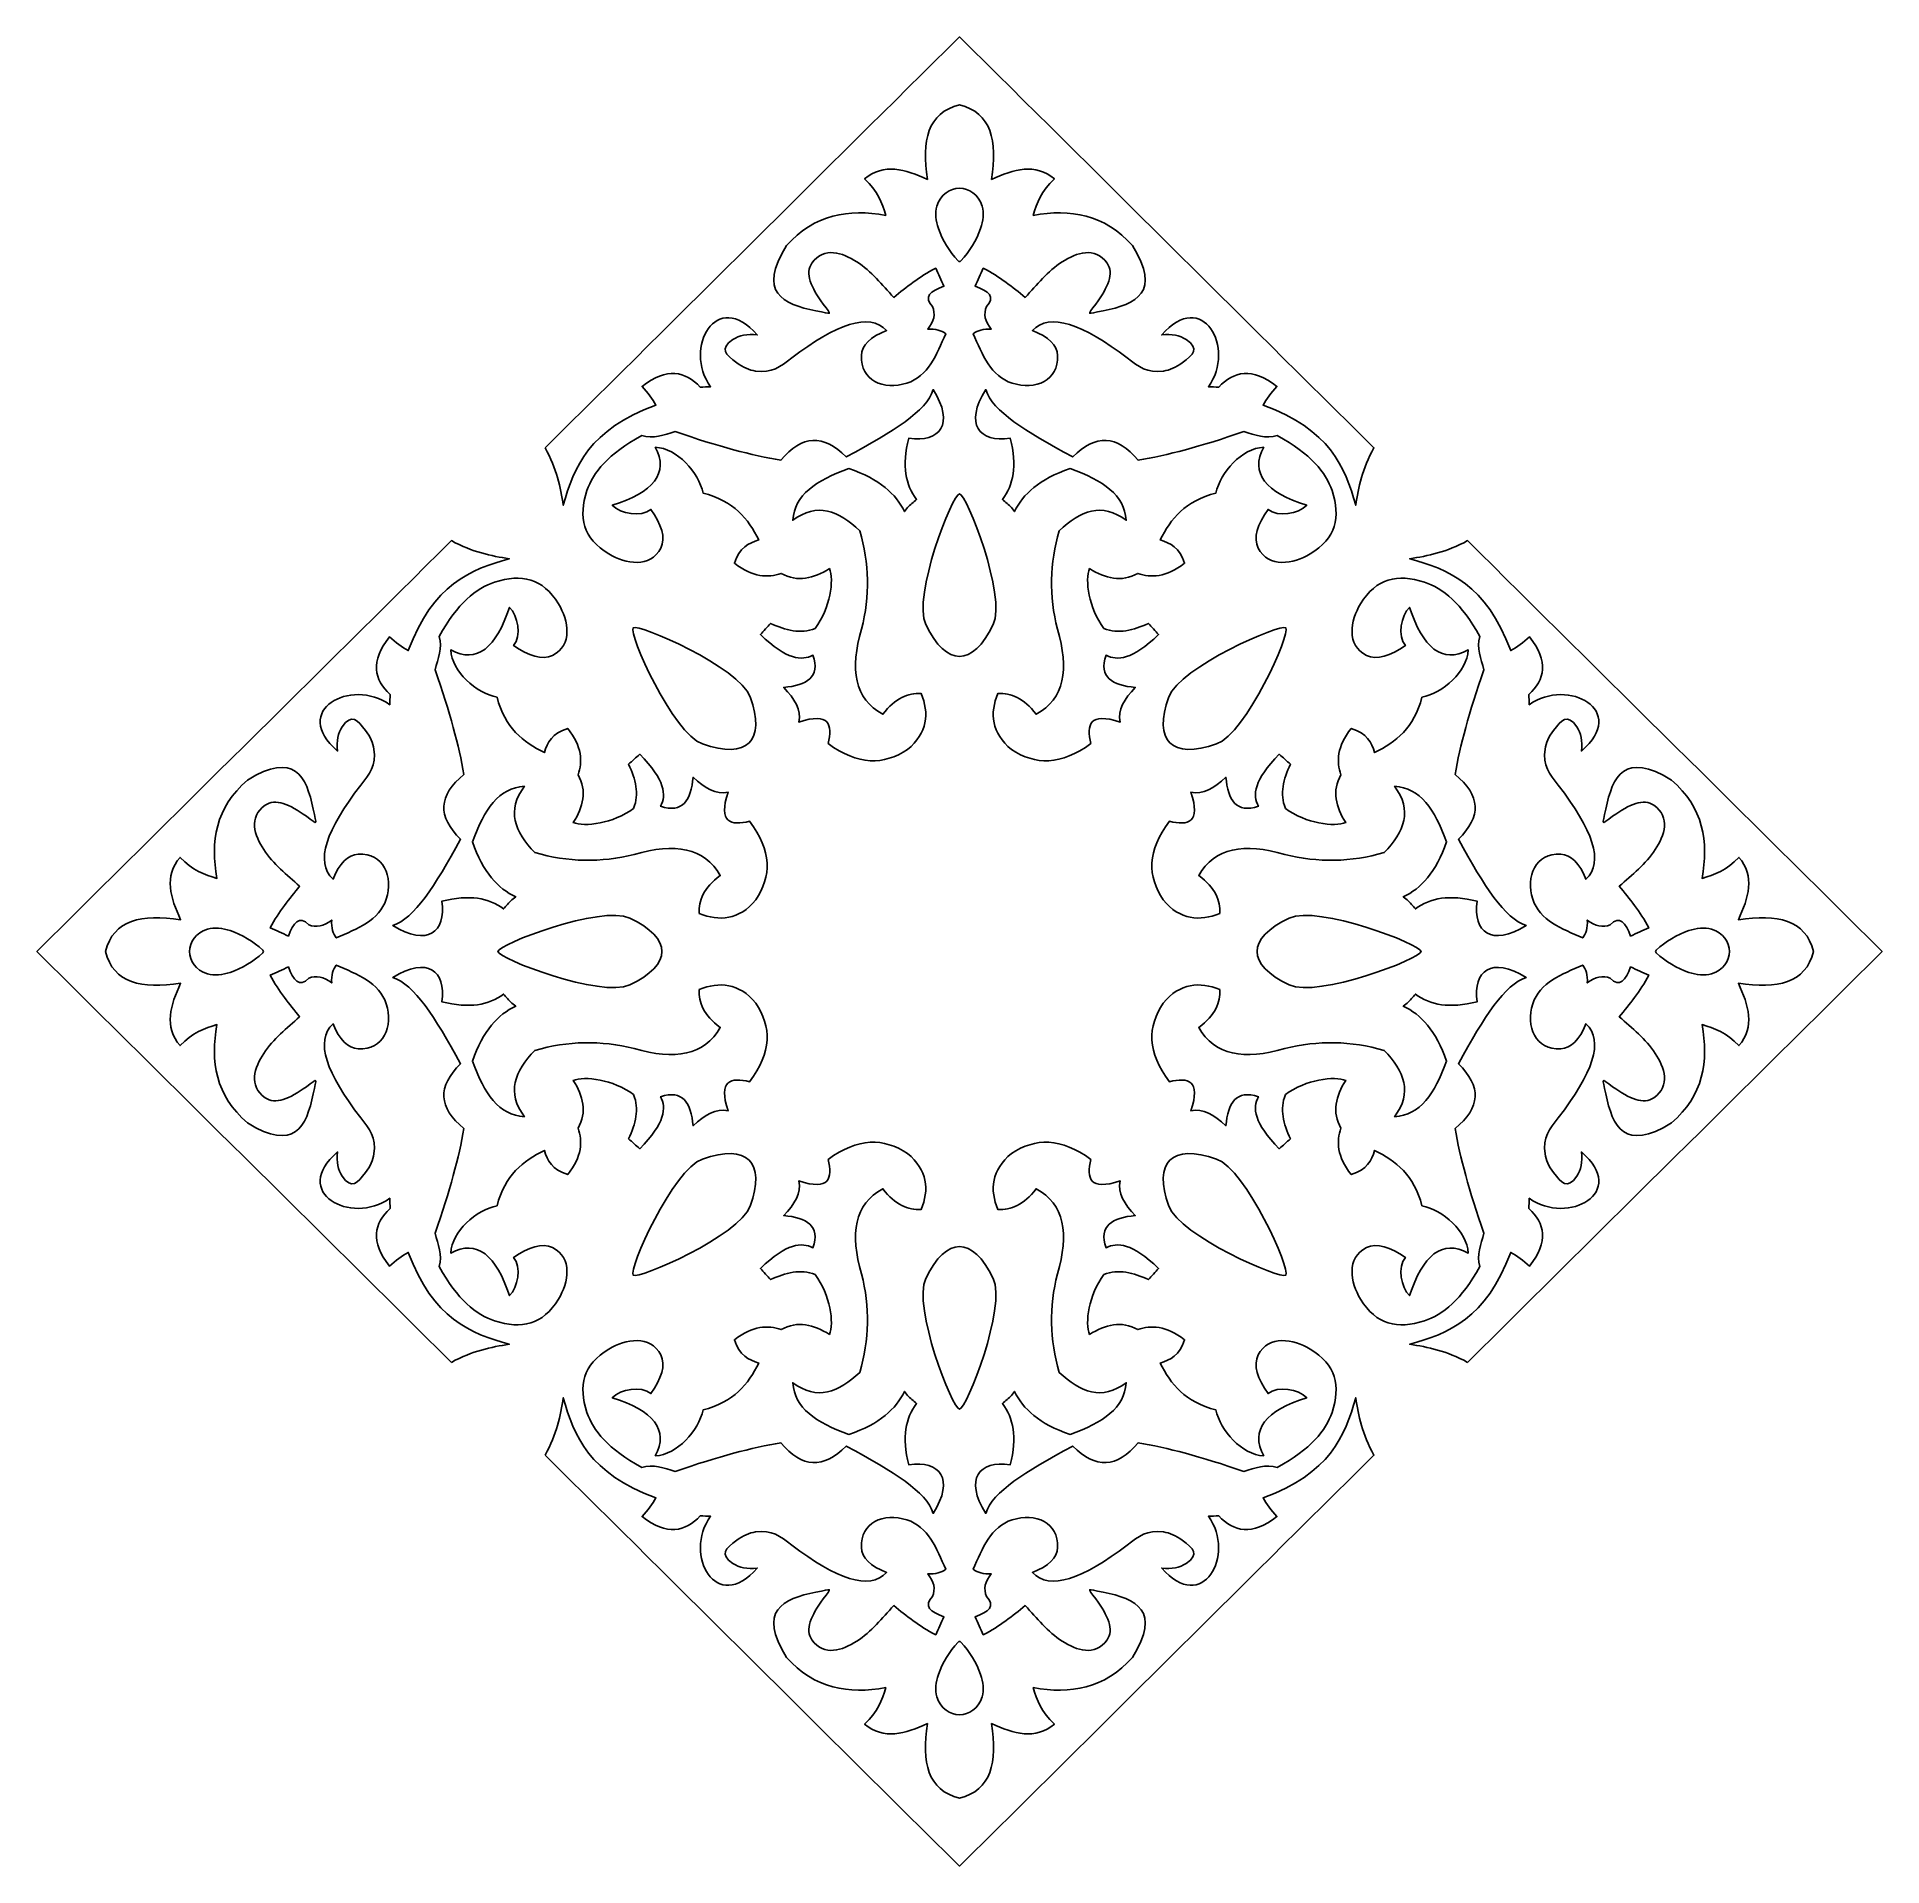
# Model space of a CAD drawing. Header units: centimetres. Extents: x -2.15 to 2.15, y -2.13 to 2.13.
import ezdxf

# ---------------------------------------------------------------- set-up
doc = ezdxf.new("R2010")
doc.units = ezdxf.units.CM
doc.header["$MEASUREMENT"] = 0
doc.layers.add('Layer 1', color=7, linetype='Continuous')

msp = doc.modelspace()

# ---------------------------------------------------------------- linework, layer by layer
at = {"layer": 'Layer 1', "color": 127}
for points, knots in [([(-0.96569, 1.17326), (-0.93867, 1.12413), (-0.92965, 1.0814), (-0.92319, 1.03959), (-0.92319, 1.03959), (-0.89812, 1.12902), (-0.86287, 1.21591), (-0.70734, 1.27279), (-0.70734, 1.27279), (-0.71524, 1.28731), (-0.72601, 1.30174), (-0.73967, 1.31606), (-0.73967, 1.31606), (-0.68139, 1.36197), (-0.6391, 1.35118), (-0.60408, 1.31462), (-0.60408, 1.31462), (-0.59607, 1.31489), (-0.58807, 1.31516), (-0.58006, 1.31544), (-0.58006, 1.31544), (-0.64498, 1.4056), (-0.56617, 1.54556), (-0.47121, 1.43611), (-0.47121, 1.43611), (-0.49463, 1.43879), (-0.51348, 1.43526), (-0.52775, 1.4255), (-0.52775, 1.4255), (-0.56065, 1.40301), (-0.54465, 1.39088), (-0.5191, 1.37131), (-0.5191, 1.37131), (-0.50469, 1.36028), (-0.49019, 1.35419), (-0.47561, 1.35202), (-0.47561, 1.35202), (-0.4369, 1.34624), (-0.41771, 1.36211), (-0.39099, 1.38239), (-0.39099, 1.38239), (-0.28721, 1.46119), (-0.2099, 1.48943), (-0.16994, 1.44635), (-0.16994, 1.44635), (-0.20787, 1.43156), (-0.22741, 1.41222), (-0.22855, 1.38835), (-0.22855, 1.38835), (-0.23141, 1.32895), (-0.17682, 1.30706), (-0.12279, 1.32375), (-0.12279, 1.32375), (-0.07269, 1.33923), (-0.05361, 1.39059), (-0.03193, 1.43894), (-0.03193, 1.43894), (-0.04166, 1.44672), (-0.05565, 1.45028), (-0.07389, 1.44961), (-0.07389, 1.44961), (-0.05917, 1.46759), (-0.0555, 1.48519), (-0.06288, 1.50242), (-0.06288, 1.50242), (-0.08543, 1.5243), (-0.06738, 1.53826), (-0.03635, 1.5497), (-0.03635, 1.5497), (-0.04274, 1.5636), (-0.04912, 1.5775), (-0.0555, 1.5914), (-0.0555, 1.5914), (-0.09444, 1.57143), (-0.12361, 1.54737), (-0.15335, 1.52354), (-0.15335, 1.52354), (-0.18026, 1.55297), (-0.20521, 1.58433), (-0.2395, 1.60641), (-0.2395, 1.60641), (-0.27282, 1.62786), (-0.3154, 1.64269), (-0.34376, 1.60339), (-0.34376, 1.60339), (-0.36052, 1.58016), (-0.34621, 1.5465), (-0.3177, 1.50808), (-0.3177, 1.50808), (-0.29681, 1.47991), (-0.29535, 1.48452), (-0.33467, 1.49233), (-0.33467, 1.49233), (-0.41234, 1.50778), (-0.47069, 1.53559), (-0.40301, 1.64413), (-0.40301, 1.64413), (-0.33788, 1.71747), (-0.25831, 1.73028), (-0.17191, 1.7145), (-0.17191, 1.7145), (-0.18002, 1.74313), (-0.19091, 1.77166), (-0.22121, 1.79954), (-0.22121, 1.79954), (-0.17668, 1.83747), (-0.12613, 1.8218), (-0.0747, 1.79847), (-0.0747, 1.79847), (-0.08843, 1.88767), (-0.07444, 1.95431), (0, 1.97176), (0, 1.97176), (0.07443, 1.95431), (0.08842, 1.88767), (0.0747, 1.79847), (0.0747, 1.79847), (0.12612, 1.8218), (0.17668, 1.83747), (0.22121, 1.79954), (0.22121, 1.79954), (0.19091, 1.77166), (0.18002, 1.74313), (0.1719, 1.7145), (0.1719, 1.7145), (0.2583, 1.73028), (0.33787, 1.71747), (0.403, 1.64413), (0.403, 1.64413), (0.47069, 1.53559), (0.41233, 1.50778), (0.33467, 1.49233), (0.33467, 1.49233), (0.29535, 1.48452), (0.29681, 1.47991), (0.3177, 1.50808), (0.3177, 1.50808), (0.3462, 1.5465), (0.36051, 1.58016), (0.34375, 1.60339), (0.34375, 1.60339), (0.31539, 1.64269), (0.27281, 1.62786), (0.2395, 1.60641), (0.2395, 1.60641), (0.2052, 1.58433), (0.18025, 1.55297), (0.15335, 1.52354), (0.15335, 1.52354), (0.1236, 1.54737), (0.09443, 1.57143), (0.0555, 1.5914), (0.0555, 1.5914), (0.04912, 1.5775), (0.04273, 1.5636), (0.03635, 1.5497), (0.03635, 1.5497), (0.06737, 1.53826), (0.08543, 1.5243), (0.06288, 1.50242), (0.06288, 1.50242), (0.0555, 1.48519), (0.05916, 1.46759), (0.07388, 1.44961), (0.07388, 1.44961), (0.05564, 1.45028), (0.04165, 1.44672), (0.03192, 1.43894), (0.03192, 1.43894), (0.0536, 1.39059), (0.07268, 1.33923), (0.12278, 1.32375), (0.12278, 1.32375), (0.17682, 1.30706), (0.23141, 1.32895), (0.22855, 1.38835), (0.22855, 1.38835), (0.2274, 1.41222), (0.20786, 1.43156), (0.16994, 1.44635), (0.16994, 1.44635), (0.20989, 1.48943), (0.2872, 1.46119), (0.39099, 1.38239), (0.39099, 1.38239), (0.4177, 1.36211), (0.4369, 1.34624), (0.4756, 1.35202), (0.4756, 1.35202), (0.49019, 1.35419), (0.50469, 1.36028), (0.51909, 1.37131), (0.51909, 1.37131), (0.54465, 1.39088), (0.56064, 1.40301), (0.52775, 1.4255), (0.52775, 1.4255), (0.51347, 1.43526), (0.49462, 1.43879), (0.4712, 1.43611), (0.4712, 1.43611), (0.56617, 1.54556), (0.64498, 1.4056), (0.58006, 1.31544), (0.58006, 1.31544), (0.58806, 1.31516), (0.59607, 1.31489), (0.60407, 1.31462), (0.60407, 1.31462), (0.63909, 1.35118), (0.68138, 1.36197), (0.73967, 1.31606), (0.73967, 1.31606), (0.72601, 1.30174), (0.71523, 1.28731), (0.70733, 1.27279), (0.70733, 1.27279), (0.86286, 1.21591), (0.89812, 1.12902), (0.92318, 1.03959), (0.92318, 1.03959), (0.92964, 1.0814), (0.93867, 1.12413), (0.96568, 1.17326), (0.96568, 1.17326), (0.6493, 1.48538), (0.31651, 1.81798), (0, 2.13026), (0, 2.13026), (-0.31651, 1.81798), (-0.6493, 1.48538), (-0.96569, 1.17326)], [0, 0, 0, 0, 0.0169492, 0.0169492, 0.0169492, 0.0169492, 0.0338983, 0.0338983, 0.0338983, 0.0338983, 0.0508475, 0.0508475, 0.0508475, 0.0508475, 0.0677966, 0.0677966, 0.0677966, 0.0677966, 0.0847458, 0.0847458, 0.0847458, 0.0847458, 0.1016949, 0.1016949, 0.1016949, 0.1016949, 0.1186441, 0.1186441, 0.1186441, 0.1186441, 0.1355932, 0.1355932, 0.1355932, 0.1355932, 0.1525424, 0.1525424, 0.1525424, 0.1525424, 0.1694915, 0.1694915, 0.1694915, 0.1694915, 0.1864407, 0.1864407, 0.1864407, 0.1864407, 0.2033898, 0.2033898, 0.2033898, 0.2033898, 0.220339, 0.220339, 0.220339, 0.220339, 0.2372881, 0.2372881, 0.2372881, 0.2372881, 0.2542373, 0.2542373, 0.2542373, 0.2542373, 0.2711864, 0.2711864, 0.2711864, 0.2711864, 0.2881356, 0.2881356, 0.2881356, 0.2881356, 0.3050847, 0.3050847, 0.3050847, 0.3050847, 0.3220339, 0.3220339, 0.3220339, 0.3220339, 0.3389831, 0.3389831, 0.3389831, 0.3389831, 0.3559322, 0.3559322, 0.3559322, 0.3559322, 0.3728814, 0.3728814, 0.3728814, 0.3728814, 0.3898305, 0.3898305, 0.3898305, 0.3898305, 0.4067797, 0.4067797, 0.4067797, 0.4067797, 0.4237288, 0.4237288, 0.4237288, 0.4237288, 0.440678, 0.440678, 0.440678, 0.440678, 0.4576271, 0.4576271, 0.4576271, 0.4576271, 0.4745763, 0.4745763, 0.4745763, 0.4745763, 0.4915254, 0.4915254, 0.4915254, 0.4915254, 0.5084746, 0.5084746, 0.5084746, 0.5084746, 0.5254237, 0.5254237, 0.5254237, 0.5254237, 0.5423729, 0.5423729, 0.5423729, 0.5423729, 0.559322, 0.559322, 0.559322, 0.559322, 0.5762712, 0.5762712, 0.5762712, 0.5762712, 0.5932203, 0.5932203, 0.5932203, 0.5932203, 0.6101695, 0.6101695, 0.6101695, 0.6101695, 0.6271186, 0.6271186, 0.6271186, 0.6271186, 0.6440678, 0.6440678, 0.6440678, 0.6440678, 0.6610169, 0.6610169, 0.6610169, 0.6610169, 0.6779661, 0.6779661, 0.6779661, 0.6779661, 0.6949153, 0.6949153, 0.6949153, 0.6949153, 0.7118644, 0.7118644, 0.7118644, 0.7118644, 0.7288136, 0.7288136, 0.7288136, 0.7288136, 0.7457627, 0.7457627, 0.7457627, 0.7457627, 0.7627119, 0.7627119, 0.7627119, 0.7627119, 0.779661, 0.779661, 0.779661, 0.779661, 0.7966102, 0.7966102, 0.7966102, 0.7966102, 0.8135593, 0.8135593, 0.8135593, 0.8135593, 0.8305085, 0.8305085, 0.8305085, 0.8305085, 0.8474576, 0.8474576, 0.8474576, 0.8474576, 0.8644068, 0.8644068, 0.8644068, 0.8644068, 0.8813559, 0.8813559, 0.8813559, 0.8813559, 0.8983051, 0.8983051, 0.8983051, 0.8983051, 0.9152542, 0.9152542, 0.9152542, 0.9152542, 0.9322034, 0.9322034, 0.9322034, 0.9322034, 0.9491525, 0.9491525, 0.9491525, 0.9491525, 0.9661017, 0.9661017, 0.9661017, 0.9661017, 1, 1, 1, 1]), ([(0.04911, 1.6843), (0.05491, 1.70155), (0.05757, 1.71995), (0.05251, 1.73631), (0.05251, 1.73631), (0.03541, 1.79157), (-0.03542, 1.79156), (-0.05251, 1.73631), (-0.05251, 1.73631), (-0.05757, 1.71995), (-0.05491, 1.70155), (-0.04911, 1.6843), (-0.04911, 1.6843), (-0.03973, 1.65639), (-0.02311, 1.63059), (-0.00334, 1.60879), (-0.00334, 1.60879), (-0.00223, 1.60756), (-0.00112, 1.6069), (0, 1.60737), (0, 1.60737), (0.00111, 1.6069), (0.00223, 1.60756), (0.00334, 1.60879), (0.00334, 1.60879), (0.02311, 1.63059), (0.03973, 1.65638), (0.04911, 1.6843)], [0, 0, 0, 0, 0.125, 0.125, 0.125, 0.125, 0.25, 0.25, 0.25, 0.25, 0.375, 0.375, 0.375, 0.375, 0.5, 0.5, 0.5, 0.5, 0.625, 0.625, 0.625, 0.625, 0.75, 0.75, 0.75, 0.75, 1, 1, 1, 1]), ([(-0.12151, 1.03397), (-0.11439, 1.04026), (-0.10726, 1.04656), (-0.10013, 1.05287), (-0.10013, 1.05287), (-0.12595, 1.08718), (-0.13467, 1.13035), (-0.11813, 1.19544), (-0.11813, 1.19544), (-0.04525, 1.18482), (-0.01096, 1.22836), (-0.06117, 1.30873), (-0.06117, 1.30873), (-0.07792, 1.25773), (-0.15175, 1.21275), (-0.26392, 1.15185), (-0.26392, 1.15185), (-0.31688, 1.20585), (-0.36759, 1.20336), (-0.41607, 1.1444), (-0.41607, 1.1444), (-0.48368, 1.1556), (-0.56163, 1.1762), (-0.66217, 1.21103), (-0.66217, 1.21103), (-0.6881, 1.20394), (-0.71387, 1.1929), (-0.74047, 1.20155), (-0.74047, 1.20155), (-0.81854, 1.15889), (-0.85377, 1.11617), (-0.86794, 1.07342), (-0.86794, 1.07342), (-0.88855, 1.01125), (-0.87773, 0.96256), (-0.81705, 0.92586), (-0.81705, 0.92586), (-0.77848, 0.90255), (-0.7194, 0.89262), (-0.69607, 0.93944), (-0.69607, 0.93944), (-0.68378, 0.9641), (-0.69479, 0.99508), (-0.71884, 1.02957), (-0.71884, 1.02957), (-0.74174, 1.01088), (-0.78979, 1.01943), (-0.80892, 1.03931), (-0.80892, 1.03931), (-0.7145, 1.06921), (-0.67549, 1.11431), (-0.70884, 1.17467), (-0.70884, 1.17467), (-0.65689, 1.1718), (-0.60859, 1.11631), (-0.59743, 1.06779), (-0.59743, 1.06779), (-0.52646, 1.04984), (-0.49189, 1.00766), (-0.46766, 0.95857), (-0.46766, 0.95857), (-0.49104, 0.95147), (-0.51294, 0.94071), (-0.52451, 0.90437), (-0.52451, 0.90437), (-0.48105, 0.87151), (-0.44641, 0.86983), (-0.41538, 0.88081), (-0.41538, 0.88081), (-0.37762, 0.85894), (-0.33915, 0.86937), (-0.30317, 0.89171), (-0.30317, 0.89171), (-0.29196, 0.86572), (-0.30061, 0.7997), (-0.33649, 0.7524), (-0.33649, 0.7524), (-0.37037, 0.7391), (-0.40514, 0.74791), (-0.44022, 0.76406), (-0.44022, 0.76406), (-0.44807, 0.75547), (-0.45592, 0.74687), (-0.46378, 0.73827), (-0.46378, 0.73827), (-0.40225, 0.67906), (-0.36799, 0.67666), (-0.34137, 0.69015), (-0.34137, 0.69015), (-0.32414, 0.63882), (-0.3558, 0.61966), (-0.40968, 0.61511), (-0.40968, 0.61511), (-0.38399, 0.58873), (-0.36827, 0.562), (-0.3745, 0.5345), (-0.3745, 0.5345), (-0.30265, 0.55756), (-0.29535, 0.52838), (-0.30612, 0.48456), (-0.30612, 0.48456), (-0.23692, 0.43306), (-0.17613, 0.43385), (-0.12113, 0.47039), (-0.12113, 0.47039), (-0.07403, 0.50897), (-0.0702, 0.55457), (-0.08947, 0.601), (-0.08947, 0.601), (-0.11982, 0.60206), (-0.14969, 0.59081), (-0.17851, 0.55252), (-0.17851, 0.55252), (-0.24476, 0.5882), (-0.25547, 0.65788), (-0.22823, 0.75082), (-0.22823, 0.75082), (-0.20838, 0.82801), (-0.20979, 0.90448), (-0.23247, 0.9802), (-0.23247, 0.9802), (-0.28132, 1.02716), (-0.33237, 1.04634), (-0.38835, 1.00445), (-0.38835, 1.00445), (-0.38456, 1.06399), (-0.33493, 1.09674), (-0.25792, 1.12478), (-0.25792, 1.12478), (-0.18603, 1.10043), (-0.14781, 1.06549), (-0.12851, 1.02464), (-0.12851, 1.02464), (-0.12851, 1.02464), (-0.12151, 1.03397), (-0.12151, 1.03397)], [0, 0, 0, 0, 0.0285714, 0.0285714, 0.0285714, 0.0285714, 0.0571429, 0.0571429, 0.0571429, 0.0571429, 0.0857143, 0.0857143, 0.0857143, 0.0857143, 0.1142857, 0.1142857, 0.1142857, 0.1142857, 0.1428571, 0.1428571, 0.1428571, 0.1428571, 0.1714286, 0.1714286, 0.1714286, 0.1714286, 0.2, 0.2, 0.2, 0.2, 0.2285714, 0.2285714, 0.2285714, 0.2285714, 0.2571429, 0.2571429, 0.2571429, 0.2571429, 0.2857143, 0.2857143, 0.2857143, 0.2857143, 0.3142857, 0.3142857, 0.3142857, 0.3142857, 0.3428571, 0.3428571, 0.3428571, 0.3428571, 0.3714286, 0.3714286, 0.3714286, 0.3714286, 0.4, 0.4, 0.4, 0.4, 0.4285714, 0.4285714, 0.4285714, 0.4285714, 0.4571429, 0.4571429, 0.4571429, 0.4571429, 0.4857143, 0.4857143, 0.4857143, 0.4857143, 0.5142857, 0.5142857, 0.5142857, 0.5142857, 0.5428571, 0.5428571, 0.5428571, 0.5428571, 0.5714286, 0.5714286, 0.5714286, 0.5714286, 0.6, 0.6, 0.6, 0.6, 0.6285714, 0.6285714, 0.6285714, 0.6285714, 0.6571429, 0.6571429, 0.6571429, 0.6571429, 0.6857143, 0.6857143, 0.6857143, 0.6857143, 0.7142857, 0.7142857, 0.7142857, 0.7142857, 0.7428571, 0.7428571, 0.7428571, 0.7428571, 0.7714286, 0.7714286, 0.7714286, 0.7714286, 0.8, 0.8, 0.8, 0.8, 0.8285714, 0.8285714, 0.8285714, 0.8285714, 0.8571429, 0.8571429, 0.8571429, 0.8571429, 0.8857143, 0.8857143, 0.8857143, 0.8857143, 0.9142857, 0.9142857, 0.9142857, 0.9142857, 0.9428571, 0.9428571, 0.9428571, 0.9428571, 1, 1, 1, 1]), ([(0.12151, 1.03397), (0.11439, 1.04026), (0.10726, 1.04656), (0.10013, 1.05287), (0.10013, 1.05287), (0.12595, 1.08718), (0.13467, 1.13035), (0.11812, 1.19544), (0.11812, 1.19544), (0.04524, 1.18482), (0.01095, 1.22836), (0.06116, 1.30873), (0.06116, 1.30873), (0.07791, 1.25773), (0.15174, 1.21275), (0.26391, 1.15185), (0.26391, 1.15185), (0.31687, 1.20585), (0.36759, 1.20336), (0.41606, 1.1444), (0.41606, 1.1444), (0.48367, 1.1556), (0.56162, 1.1762), (0.66216, 1.21103), (0.66216, 1.21103), (0.68809, 1.20394), (0.71386, 1.1929), (0.74046, 1.20155), (0.74046, 1.20155), (0.81853, 1.15889), (0.85376, 1.11617), (0.86794, 1.07342), (0.86794, 1.07342), (0.88854, 1.01125), (0.87773, 0.96256), (0.81704, 0.92586), (0.81704, 0.92586), (0.77848, 0.90255), (0.71939, 0.89262), (0.69607, 0.93944), (0.69607, 0.93944), (0.68377, 0.9641), (0.69478, 0.99508), (0.71884, 1.02957), (0.71884, 1.02957), (0.74173, 1.01088), (0.78979, 1.01943), (0.80891, 1.03931), (0.80891, 1.03931), (0.7145, 1.06921), (0.67548, 1.11431), (0.70884, 1.17467), (0.70884, 1.17467), (0.65688, 1.1718), (0.60858, 1.11631), (0.59742, 1.06779), (0.59742, 1.06779), (0.52645, 1.04984), (0.49188, 1.00766), (0.46766, 0.95857), (0.46766, 0.95857), (0.49103, 0.95147), (0.51293, 0.94071), (0.52451, 0.90437), (0.52451, 0.90437), (0.48105, 0.87151), (0.44641, 0.86983), (0.41537, 0.88081), (0.41537, 0.88081), (0.37762, 0.85894), (0.33914, 0.86937), (0.30316, 0.89171), (0.30316, 0.89171), (0.29196, 0.86572), (0.3006, 0.7997), (0.33648, 0.7524), (0.33648, 0.7524), (0.37037, 0.7391), (0.40514, 0.74791), (0.44022, 0.76406), (0.44022, 0.76406), (0.44807, 0.75547), (0.45592, 0.74687), (0.46378, 0.73827), (0.46378, 0.73827), (0.40225, 0.67906), (0.36798, 0.67666), (0.34137, 0.69015), (0.34137, 0.69015), (0.32414, 0.63882), (0.3558, 0.61966), (0.40968, 0.61511), (0.40968, 0.61511), (0.38399, 0.58873), (0.36827, 0.562), (0.3745, 0.5345), (0.3745, 0.5345), (0.30264, 0.55756), (0.29534, 0.52838), (0.30611, 0.48456), (0.30611, 0.48456), (0.23691, 0.43306), (0.17613, 0.43385), (0.12113, 0.47039), (0.12113, 0.47039), (0.07402, 0.50897), (0.0702, 0.55457), (0.08946, 0.601), (0.08946, 0.601), (0.11982, 0.60206), (0.14969, 0.59081), (0.1785, 0.55252), (0.1785, 0.55252), (0.24475, 0.5882), (0.25547, 0.65788), (0.22822, 0.75082), (0.22822, 0.75082), (0.20838, 0.82801), (0.20979, 0.90448), (0.23246, 0.9802), (0.23246, 0.9802), (0.28132, 1.02716), (0.33237, 1.04634), (0.38835, 1.00445), (0.38835, 1.00445), (0.38455, 1.06399), (0.33493, 1.09674), (0.25791, 1.12478), (0.25791, 1.12478), (0.18602, 1.10043), (0.14781, 1.06549), (0.12851, 1.02464), (0.12851, 1.02464), (0.12851, 1.02464), (0.12151, 1.03397), (0.12151, 1.03397)], [0, 0, 0, 0, 0.0285714, 0.0285714, 0.0285714, 0.0285714, 0.0571429, 0.0571429, 0.0571429, 0.0571429, 0.0857143, 0.0857143, 0.0857143, 0.0857143, 0.1142857, 0.1142857, 0.1142857, 0.1142857, 0.1428571, 0.1428571, 0.1428571, 0.1428571, 0.1714286, 0.1714286, 0.1714286, 0.1714286, 0.2, 0.2, 0.2, 0.2, 0.2285714, 0.2285714, 0.2285714, 0.2285714, 0.2571429, 0.2571429, 0.2571429, 0.2571429, 0.2857143, 0.2857143, 0.2857143, 0.2857143, 0.3142857, 0.3142857, 0.3142857, 0.3142857, 0.3428571, 0.3428571, 0.3428571, 0.3428571, 0.3714286, 0.3714286, 0.3714286, 0.3714286, 0.4, 0.4, 0.4, 0.4, 0.4285714, 0.4285714, 0.4285714, 0.4285714, 0.4571429, 0.4571429, 0.4571429, 0.4571429, 0.4857143, 0.4857143, 0.4857143, 0.4857143, 0.5142857, 0.5142857, 0.5142857, 0.5142857, 0.5428571, 0.5428571, 0.5428571, 0.5428571, 0.5714286, 0.5714286, 0.5714286, 0.5714286, 0.6, 0.6, 0.6, 0.6, 0.6285714, 0.6285714, 0.6285714, 0.6285714, 0.6571429, 0.6571429, 0.6571429, 0.6571429, 0.6857143, 0.6857143, 0.6857143, 0.6857143, 0.7142857, 0.7142857, 0.7142857, 0.7142857, 0.7428571, 0.7428571, 0.7428571, 0.7428571, 0.7714286, 0.7714286, 0.7714286, 0.7714286, 0.8, 0.8, 0.8, 0.8, 0.8285714, 0.8285714, 0.8285714, 0.8285714, 0.8571429, 0.8571429, 0.8571429, 0.8571429, 0.8857143, 0.8857143, 0.8857143, 0.8857143, 0.9142857, 0.9142857, 0.9142857, 0.9142857, 0.9428571, 0.9428571, 0.9428571, 0.9428571, 1, 1, 1, 1]), ([(0.07849, 0.76133), (0.03108, 0.66254), (-0.03108, 0.66254), (-0.07849, 0.76133), (-0.07849, 0.76133), (-0.11014, 0.82728), (-0.01616, 1.06638), (0, 1.06576), (0, 1.06576), (0.01616, 1.06638), (0.11014, 0.82728), (0.07849, 0.76133)], [0, 0, 0, 0, 0.25, 0.25, 0.25, 0.25, 0.5, 0.5, 0.5, 0.5, 1, 1, 1, 1]), ([(-1.18393, -0.957), (-1.13435, -0.93023), (-1.09124, -0.92128), (-1.04904, -0.91488), (-1.04904, -0.91488), (-1.13929, -0.89004), (-1.22696, -0.8551), (-1.28437, -0.70097), (-1.28437, -0.70097), (-1.29902, -0.7088), (-1.31357, -0.71948), (-1.32803, -0.73301), (-1.32803, -0.73301), (-1.37436, -0.67525), (-1.36347, -0.63335), (-1.32657, -0.59864), (-1.32657, -0.59864), (-1.32685, -0.59071), (-1.32712, -0.58278), (-1.3274, -0.57485), (-1.3274, -0.57485), (-1.41838, -0.63918), (-1.55961, -0.56108), (-1.44916, -0.46697), (-1.44916, -0.46697), (-1.45188, -0.49018), (-1.44831, -0.50886), (-1.43846, -0.52301), (-1.43846, -0.52301), (-1.41577, -0.55561), (-1.40352, -0.53975), (-1.38378, -0.51443), (-1.38378, -0.51443), (-1.37265, -0.50015), (-1.36651, -0.48578), (-1.36431, -0.47133), (-1.36431, -0.47133), (-1.35848, -0.43297), (-1.37449, -0.41395), (-1.39496, -0.38748), (-1.39496, -0.38748), (-1.47448, -0.28462), (-1.50297, -0.20801), (-1.4595, -0.16842), (-1.4595, -0.16842), (-1.44457, -0.206), (-1.42506, -0.22536), (-1.40097, -0.2265), (-1.40097, -0.2265), (-1.34103, -0.22933), (-1.31895, -0.17524), (-1.33579, -0.12169), (-1.33579, -0.12169), (-1.35141, -0.07204), (-1.40323, -0.05313), (-1.45202, -0.03164), (-1.45202, -0.03164), (-1.45988, -0.04129), (-1.46347, -0.05515), (-1.46279, -0.07323), (-1.46279, -0.07323), (-1.48093, -0.05864), (-1.49869, -0.05501), (-1.51608, -0.06232), (-1.51608, -0.06232), (-1.53816, -0.08467), (-1.55225, -0.06678), (-1.56379, -0.03603), (-1.56379, -0.03603), (-1.57782, -0.04236), (-1.59185, -0.04868), (-1.60587, -0.05501), (-1.60587, -0.05501), (-1.58572, -0.09359), (-1.56144, -0.1225), (-1.5374, -0.15198), (-1.5374, -0.15198), (-1.56708, -0.17864), (-1.59874, -0.20336), (-1.62102, -0.23735), (-1.62102, -0.23735), (-1.64266, -0.27037), (-1.65762, -0.31256), (-1.61797, -0.34066), (-1.61797, -0.34066), (-1.59453, -0.35728), (-1.56056, -0.3431), (-1.52179, -0.31485), (-1.52179, -0.31485), (-1.49337, -0.29415), (-1.49802, -0.2927), (-1.5059, -0.33166), (-1.5059, -0.33166), (-1.52149, -0.40863), (-1.54955, -0.46646), (-1.65908, -0.39938), (-1.65908, -0.39938), (-1.73309, -0.33484), (-1.74601, -0.25598), (-1.73009, -0.17037), (-1.73009, -0.17037), (-1.75898, -0.17841), (-1.78777, -0.1892), (-1.8159, -0.21922), (-1.8159, -0.21922), (-1.85417, -0.1751), (-1.83836, -0.12499), (-1.81482, -0.07404), (-1.81482, -0.07404), (-1.90483, -0.08763), (-1.97207, -0.07377), (-1.98968, -0.00001), (-1.98968, -0.00001), (-1.97207, 0.07376), (-1.90483, 0.08762), (-1.81482, 0.07402), (-1.81482, 0.07402), (-1.83836, 0.12498), (-1.85417, 0.17508), (-1.8159, 0.21921), (-1.8159, 0.21921), (-1.78777, 0.18919), (-1.75898, 0.17839), (-1.73009, 0.17035), (-1.73009, 0.17035), (-1.74601, 0.25597), (-1.73309, 0.33483), (-1.65908, 0.39937), (-1.65908, 0.39937), (-1.54955, 0.46644), (-1.52149, 0.40861), (-1.5059, 0.33165), (-1.5059, 0.33165), (-1.49802, 0.29269), (-1.49337, 0.29413), (-1.52179, 0.31483), (-1.52179, 0.31483), (-1.56056, 0.34308), (-1.59453, 0.35726), (-1.61797, 0.34065), (-1.61797, 0.34065), (-1.65762, 0.31255), (-1.64266, 0.27035), (-1.62102, 0.23734), (-1.62102, 0.23734), (-1.59874, 0.20335), (-1.56708, 0.17862), (-1.5374, 0.15196), (-1.5374, 0.15196), (-1.56144, 0.12249), (-1.58572, 0.09358), (-1.60587, 0.055), (-1.60587, 0.055), (-1.59185, 0.04867), (-1.57782, 0.04234), (-1.56379, 0.03601), (-1.56379, 0.03601), (-1.55225, 0.06676), (-1.53816, 0.08465), (-1.51608, 0.06231), (-1.51608, 0.06231), (-1.49869, 0.05499), (-1.48093, 0.05863), (-1.46279, 0.07321), (-1.46279, 0.07321), (-1.46347, 0.05513), (-1.45988, 0.04127), (-1.45202, 0.03163), (-1.45202, 0.03163), (-1.40323, 0.05312), (-1.35141, 0.07202), (-1.33579, 0.12167), (-1.33579, 0.12167), (-1.31895, 0.17522), (-1.34103, 0.22932), (-1.40097, 0.22649), (-1.40097, 0.22649), (-1.42506, 0.22535), (-1.44457, 0.20599), (-1.4595, 0.1684), (-1.4595, 0.1684), (-1.50297, 0.208), (-1.47448, 0.28461), (-1.39496, 0.38746), (-1.39496, 0.38746), (-1.37449, 0.41394), (-1.35848, 0.43296), (-1.36431, 0.47132), (-1.36431, 0.47132), (-1.36651, 0.48577), (-1.37265, 0.50014), (-1.38378, 0.51441), (-1.38378, 0.51441), (-1.40352, 0.53974), (-1.41577, 0.55559), (-1.43846, 0.52299), (-1.43846, 0.52299), (-1.44831, 0.50884), (-1.45188, 0.49016), (-1.44916, 0.46696), (-1.44916, 0.46696), (-1.55961, 0.56107), (-1.41838, 0.63916), (-1.3274, 0.57483), (-1.3274, 0.57483), (-1.32712, 0.58276), (-1.32685, 0.5907), (-1.32657, 0.59863), (-1.32657, 0.59863), (-1.36347, 0.63333), (-1.37436, 0.67524), (-1.32803, 0.733), (-1.32803, 0.733), (-1.31357, 0.71947), (-1.29902, 0.70879), (-1.28437, 0.70096), (-1.28437, 0.70096), (-1.22696, 0.85509), (-1.13929, 0.89003), (-1.04904, 0.91486), (-1.04904, 0.91486), (-1.09124, 0.92127), (-1.13435, 0.93021), (-1.18393, 0.95698), (-1.18393, 0.95698), (-1.49889, 0.64345), (-1.83451, 0.31365), (-2.14962, -0.00001), (-2.14962, -0.00001), (-1.83451, -0.31367), (-1.49889, -0.64346), (-1.18393, -0.957)], [0, 0, 0, 0, 0.0169492, 0.0169492, 0.0169492, 0.0169492, 0.0338983, 0.0338983, 0.0338983, 0.0338983, 0.0508475, 0.0508475, 0.0508475, 0.0508475, 0.0677966, 0.0677966, 0.0677966, 0.0677966, 0.0847458, 0.0847458, 0.0847458, 0.0847458, 0.1016949, 0.1016949, 0.1016949, 0.1016949, 0.1186441, 0.1186441, 0.1186441, 0.1186441, 0.1355932, 0.1355932, 0.1355932, 0.1355932, 0.1525424, 0.1525424, 0.1525424, 0.1525424, 0.1694915, 0.1694915, 0.1694915, 0.1694915, 0.1864407, 0.1864407, 0.1864407, 0.1864407, 0.2033898, 0.2033898, 0.2033898, 0.2033898, 0.220339, 0.220339, 0.220339, 0.220339, 0.2372881, 0.2372881, 0.2372881, 0.2372881, 0.2542373, 0.2542373, 0.2542373, 0.2542373, 0.2711864, 0.2711864, 0.2711864, 0.2711864, 0.2881356, 0.2881356, 0.2881356, 0.2881356, 0.3050847, 0.3050847, 0.3050847, 0.3050847, 0.3220339, 0.3220339, 0.3220339, 0.3220339, 0.3389831, 0.3389831, 0.3389831, 0.3389831, 0.3559322, 0.3559322, 0.3559322, 0.3559322, 0.3728814, 0.3728814, 0.3728814, 0.3728814, 0.3898305, 0.3898305, 0.3898305, 0.3898305, 0.4067797, 0.4067797, 0.4067797, 0.4067797, 0.4237288, 0.4237288, 0.4237288, 0.4237288, 0.440678, 0.440678, 0.440678, 0.440678, 0.4576271, 0.4576271, 0.4576271, 0.4576271, 0.4745763, 0.4745763, 0.4745763, 0.4745763, 0.4915254, 0.4915254, 0.4915254, 0.4915254, 0.5084746, 0.5084746, 0.5084746, 0.5084746, 0.5254237, 0.5254237, 0.5254237, 0.5254237, 0.5423729, 0.5423729, 0.5423729, 0.5423729, 0.559322, 0.559322, 0.559322, 0.559322, 0.5762712, 0.5762712, 0.5762712, 0.5762712, 0.5932203, 0.5932203, 0.5932203, 0.5932203, 0.6101695, 0.6101695, 0.6101695, 0.6101695, 0.6271186, 0.6271186, 0.6271186, 0.6271186, 0.6440678, 0.6440678, 0.6440678, 0.6440678, 0.6610169, 0.6610169, 0.6610169, 0.6610169, 0.6779661, 0.6779661, 0.6779661, 0.6779661, 0.6949153, 0.6949153, 0.6949153, 0.6949153, 0.7118644, 0.7118644, 0.7118644, 0.7118644, 0.7288136, 0.7288136, 0.7288136, 0.7288136, 0.7457627, 0.7457627, 0.7457627, 0.7457627, 0.7627119, 0.7627119, 0.7627119, 0.7627119, 0.779661, 0.779661, 0.779661, 0.779661, 0.7966102, 0.7966102, 0.7966102, 0.7966102, 0.8135593, 0.8135593, 0.8135593, 0.8135593, 0.8305085, 0.8305085, 0.8305085, 0.8305085, 0.8474576, 0.8474576, 0.8474576, 0.8474576, 0.8644068, 0.8644068, 0.8644068, 0.8644068, 0.8813559, 0.8813559, 0.8813559, 0.8813559, 0.8983051, 0.8983051, 0.8983051, 0.8983051, 0.9152542, 0.9152542, 0.9152542, 0.9152542, 0.9322034, 0.9322034, 0.9322034, 0.9322034, 0.9491525, 0.9491525, 0.9491525, 0.9491525, 0.9661017, 0.9661017, 0.9661017, 0.9661017, 1, 1, 1, 1]), ([(1.18393, -0.957), (1.13435, -0.93023), (1.09123, -0.92128), (1.04904, -0.91488), (1.04904, -0.91488), (1.13928, -0.89004), (1.22696, -0.8551), (1.28436, -0.70097), (1.28436, -0.70097), (1.29901, -0.7088), (1.31357, -0.71948), (1.32802, -0.73301), (1.32802, -0.73301), (1.37435, -0.67525), (1.36346, -0.63335), (1.32657, -0.59864), (1.32657, -0.59864), (1.32684, -0.59071), (1.32712, -0.58278), (1.32739, -0.57485), (1.32739, -0.57485), (1.41837, -0.63918), (1.55961, -0.56108), (1.44916, -0.46697), (1.44916, -0.46697), (1.45187, -0.49018), (1.4483, -0.50886), (1.43846, -0.52301), (1.43846, -0.52301), (1.41576, -0.55561), (1.40352, -0.53975), (1.38377, -0.51443), (1.38377, -0.51443), (1.37265, -0.50015), (1.3665, -0.48578), (1.36431, -0.47133), (1.36431, -0.47133), (1.35847, -0.43297), (1.37449, -0.41395), (1.39496, -0.38748), (1.39496, -0.38748), (1.47447, -0.28462), (1.50297, -0.20801), (1.45949, -0.16842), (1.45949, -0.16842), (1.44457, -0.206), (1.42506, -0.22536), (1.40096, -0.2265), (1.40096, -0.2265), (1.34103, -0.22933), (1.31894, -0.17524), (1.33579, -0.12169), (1.33579, -0.12169), (1.35141, -0.07204), (1.40323, -0.05313), (1.45202, -0.03164), (1.45202, -0.03164), (1.45987, -0.04129), (1.46346, -0.05515), (1.46279, -0.07323), (1.46279, -0.07323), (1.48093, -0.05864), (1.49869, -0.05501), (1.51607, -0.06232), (1.51607, -0.06232), (1.53815, -0.08467), (1.55225, -0.06678), (1.56379, -0.03603), (1.56379, -0.03603), (1.57782, -0.04236), (1.59184, -0.04868), (1.60587, -0.05501), (1.60587, -0.05501), (1.58571, -0.09359), (1.56143, -0.1225), (1.53739, -0.15198), (1.53739, -0.15198), (1.56708, -0.17864), (1.59873, -0.20336), (1.62101, -0.23735), (1.62101, -0.23735), (1.64266, -0.27037), (1.65762, -0.31256), (1.61796, -0.34066), (1.61796, -0.34066), (1.59453, -0.35728), (1.56056, -0.3431), (1.52178, -0.31485), (1.52178, -0.31485), (1.49337, -0.29415), (1.49801, -0.2927), (1.5059, -0.33166), (1.5059, -0.33166), (1.52148, -0.40863), (1.54955, -0.46646), (1.65907, -0.39938), (1.65907, -0.39938), (1.73308, -0.33484), (1.746, -0.25598), (1.73008, -0.17037), (1.73008, -0.17037), (1.75897, -0.17841), (1.78777, -0.1892), (1.8159, -0.21922), (1.8159, -0.21922), (1.85417, -0.1751), (1.83835, -0.12499), (1.81482, -0.07404), (1.81482, -0.07404), (1.90482, -0.08763), (1.97207, -0.07377), (1.98968, -0.00001), (1.98968, -0.00001), (1.97207, 0.07376), (1.90482, 0.08762), (1.81482, 0.07402), (1.81482, 0.07402), (1.83835, 0.12498), (1.85417, 0.17508), (1.8159, 0.21921), (1.8159, 0.21921), (1.78777, 0.18919), (1.75897, 0.17839), (1.73008, 0.17035), (1.73008, 0.17035), (1.746, 0.25597), (1.73308, 0.33483), (1.65907, 0.39937), (1.65907, 0.39937), (1.54955, 0.46644), (1.52148, 0.40861), (1.5059, 0.33165), (1.5059, 0.33165), (1.49801, 0.29269), (1.49337, 0.29413), (1.52178, 0.31483), (1.52178, 0.31483), (1.56056, 0.34308), (1.59453, 0.35726), (1.61796, 0.34065), (1.61796, 0.34065), (1.65762, 0.31255), (1.64266, 0.27035), (1.62101, 0.23734), (1.62101, 0.23734), (1.59873, 0.20335), (1.56708, 0.17862), (1.53739, 0.15196), (1.53739, 0.15196), (1.56143, 0.12249), (1.58571, 0.09358), (1.60587, 0.055), (1.60587, 0.055), (1.59184, 0.04867), (1.57782, 0.04234), (1.56379, 0.03601), (1.56379, 0.03601), (1.55225, 0.06676), (1.53815, 0.08465), (1.51607, 0.06231), (1.51607, 0.06231), (1.49869, 0.05499), (1.48093, 0.05863), (1.46279, 0.07321), (1.46279, 0.07321), (1.46346, 0.05513), (1.45987, 0.04127), (1.45202, 0.03163), (1.45202, 0.03163), (1.40323, 0.05312), (1.35141, 0.07202), (1.33579, 0.12167), (1.33579, 0.12167), (1.31894, 0.17522), (1.34103, 0.22932), (1.40096, 0.22649), (1.40096, 0.22649), (1.42506, 0.22535), (1.44457, 0.20599), (1.45949, 0.1684), (1.45949, 0.1684), (1.50297, 0.208), (1.47447, 0.28461), (1.39496, 0.38746), (1.39496, 0.38746), (1.37449, 0.41394), (1.35847, 0.43296), (1.36431, 0.47132), (1.36431, 0.47132), (1.3665, 0.48577), (1.37265, 0.50014), (1.38377, 0.51441), (1.38377, 0.51441), (1.40352, 0.53974), (1.41576, 0.55559), (1.43846, 0.52299), (1.43846, 0.52299), (1.4483, 0.50884), (1.45187, 0.49016), (1.44916, 0.46696), (1.44916, 0.46696), (1.55961, 0.56107), (1.41837, 0.63916), (1.32739, 0.57483), (1.32739, 0.57483), (1.32712, 0.58276), (1.32684, 0.5907), (1.32657, 0.59863), (1.32657, 0.59863), (1.36346, 0.63333), (1.37435, 0.67524), (1.32802, 0.733), (1.32802, 0.733), (1.31357, 0.71947), (1.29901, 0.70879), (1.28436, 0.70096), (1.28436, 0.70096), (1.22696, 0.85509), (1.13928, 0.89003), (1.04904, 0.91486), (1.04904, 0.91486), (1.09123, 0.92127), (1.13435, 0.93021), (1.18393, 0.95698), (1.18393, 0.95698), (1.49888, 0.64345), (1.8345, 0.31365), (2.14962, -0.00001), (2.14962, -0.00001), (1.8345, -0.31367), (1.49888, -0.64346), (1.18393, -0.957)], [0, 0, 0, 0, 0.0169492, 0.0169492, 0.0169492, 0.0169492, 0.0338983, 0.0338983, 0.0338983, 0.0338983, 0.0508475, 0.0508475, 0.0508475, 0.0508475, 0.0677966, 0.0677966, 0.0677966, 0.0677966, 0.0847458, 0.0847458, 0.0847458, 0.0847458, 0.1016949, 0.1016949, 0.1016949, 0.1016949, 0.1186441, 0.1186441, 0.1186441, 0.1186441, 0.1355932, 0.1355932, 0.1355932, 0.1355932, 0.1525424, 0.1525424, 0.1525424, 0.1525424, 0.1694915, 0.1694915, 0.1694915, 0.1694915, 0.1864407, 0.1864407, 0.1864407, 0.1864407, 0.2033898, 0.2033898, 0.2033898, 0.2033898, 0.220339, 0.220339, 0.220339, 0.220339, 0.2372881, 0.2372881, 0.2372881, 0.2372881, 0.2542373, 0.2542373, 0.2542373, 0.2542373, 0.2711864, 0.2711864, 0.2711864, 0.2711864, 0.2881356, 0.2881356, 0.2881356, 0.2881356, 0.3050847, 0.3050847, 0.3050847, 0.3050847, 0.3220339, 0.3220339, 0.3220339, 0.3220339, 0.3389831, 0.3389831, 0.3389831, 0.3389831, 0.3559322, 0.3559322, 0.3559322, 0.3559322, 0.3728814, 0.3728814, 0.3728814, 0.3728814, 0.3898305, 0.3898305, 0.3898305, 0.3898305, 0.4067797, 0.4067797, 0.4067797, 0.4067797, 0.4237288, 0.4237288, 0.4237288, 0.4237288, 0.440678, 0.440678, 0.440678, 0.440678, 0.4576271, 0.4576271, 0.4576271, 0.4576271, 0.4745763, 0.4745763, 0.4745763, 0.4745763, 0.4915254, 0.4915254, 0.4915254, 0.4915254, 0.5084746, 0.5084746, 0.5084746, 0.5084746, 0.5254237, 0.5254237, 0.5254237, 0.5254237, 0.5423729, 0.5423729, 0.5423729, 0.5423729, 0.559322, 0.559322, 0.559322, 0.559322, 0.5762712, 0.5762712, 0.5762712, 0.5762712, 0.5932203, 0.5932203, 0.5932203, 0.5932203, 0.6101695, 0.6101695, 0.6101695, 0.6101695, 0.6271186, 0.6271186, 0.6271186, 0.6271186, 0.6440678, 0.6440678, 0.6440678, 0.6440678, 0.6610169, 0.6610169, 0.6610169, 0.6610169, 0.6779661, 0.6779661, 0.6779661, 0.6779661, 0.6949153, 0.6949153, 0.6949153, 0.6949153, 0.7118644, 0.7118644, 0.7118644, 0.7118644, 0.7288136, 0.7288136, 0.7288136, 0.7288136, 0.7457627, 0.7457627, 0.7457627, 0.7457627, 0.7627119, 0.7627119, 0.7627119, 0.7627119, 0.779661, 0.779661, 0.779661, 0.779661, 0.7966102, 0.7966102, 0.7966102, 0.7966102, 0.8135593, 0.8135593, 0.8135593, 0.8135593, 0.8305085, 0.8305085, 0.8305085, 0.8305085, 0.8474576, 0.8474576, 0.8474576, 0.8474576, 0.8644068, 0.8644068, 0.8644068, 0.8644068, 0.8813559, 0.8813559, 0.8813559, 0.8813559, 0.8983051, 0.8983051, 0.8983051, 0.8983051, 0.9152542, 0.9152542, 0.9152542, 0.9152542, 0.9322034, 0.9322034, 0.9322034, 0.9322034, 0.9491525, 0.9491525, 0.9491525, 0.9491525, 0.9661017, 0.9661017, 0.9661017, 0.9661017, 1, 1, 1, 1]), ([(-1.04337, 0.12041), (-1.04972, 0.11335), (-1.05608, 0.10629), (-1.06245, 0.09922), (-1.06245, 0.09922), (-1.09707, 0.12481), (-1.14063, 0.13345), (-1.20631, 0.11705), (-1.20631, 0.11705), (-1.19559, 0.04483), (-1.23953, 0.01085), (-1.32063, 0.06061), (-1.32063, 0.06061), (-1.26917, 0.07721), (-1.22378, 0.15037), (-1.16232, 0.26153), (-1.16232, 0.26153), (-1.21682, 0.31401), (-1.21431, 0.36427), (-1.15481, 0.41231), (-1.15481, 0.41231), (-1.16611, 0.47931), (-1.1869, 0.55656), (-1.22204, 0.65619), (-1.22204, 0.65619), (-1.21489, 0.68189), (-1.20374, 0.70743), (-1.21248, 0.73379), (-1.21248, 0.73379), (-1.16943, 0.81116), (-1.12632, 0.84607), (-1.08318, 0.86012), (-1.08318, 0.86012), (-1.02045, 0.88054), (-0.97131, 0.86982), (-0.93428, 0.80968), (-0.93428, 0.80968), (-0.91076, 0.77146), (-0.90074, 0.71291), (-0.94799, 0.68979), (-0.94799, 0.68979), (-0.97287, 0.67761), (-1.00413, 0.68852), (-1.03894, 0.71236), (-1.03894, 0.71236), (-1.02007, 0.73505), (-1.0287, 0.78267), (-1.04877, 0.80163), (-1.04877, 0.80163), (-1.07893, 0.70806), (-1.12445, 0.66939), (-1.18535, 0.70245), (-1.18535, 0.70245), (-1.18245, 0.65097), (-1.12647, 0.6031), (-1.0775, 0.59204), (-1.0775, 0.59204), (-1.05939, 0.52171), (-1.01683, 0.48745), (-0.96729, 0.46344), (-0.96729, 0.46344), (-0.96012, 0.48661), (-0.94927, 0.50831), (-0.9126, 0.51978), (-0.9126, 0.51978), (-0.87944, 0.47671), (-0.87774, 0.44238), (-0.88882, 0.41163), (-0.88882, 0.41163), (-0.86675, 0.37421), (-0.87728, 0.33608), (-0.89982, 0.30043), (-0.89982, 0.30043), (-0.87359, 0.28932), (-0.80697, 0.29789), (-0.75925, 0.33345), (-0.75925, 0.33345), (-0.74583, 0.36703), (-0.75471, 0.40148), (-0.77101, 0.43625), (-0.77101, 0.43625), (-0.76234, 0.44403), (-0.75366, 0.45181), (-0.74499, 0.4596), (-0.74499, 0.4596), (-0.68524, 0.39862), (-0.68282, 0.36467), (-0.69643, 0.33829), (-0.69643, 0.33829), (-0.64463, 0.32122), (-0.6253, 0.35259), (-0.62071, 0.40599), (-0.62071, 0.40599), (-0.59409, 0.38053), (-0.56711, 0.36495), (-0.53936, 0.37112), (-0.53936, 0.37112), (-0.56264, 0.29991), (-0.53319, 0.29268), (-0.48897, 0.30335), (-0.48897, 0.30335), (-0.437, 0.23477), (-0.4378, 0.17454), (-0.47467, 0.12003), (-0.47467, 0.12003), (-0.51361, 0.07335), (-0.55962, 0.06956), (-0.60647, 0.08865), (-0.60647, 0.08865), (-0.60754, 0.11873), (-0.59619, 0.14833), (-0.55755, 0.17689), (-0.55755, 0.17689), (-0.59356, 0.24254), (-0.66386, 0.25316), (-0.75765, 0.22616), (-0.75765, 0.22616), (-0.83555, 0.2065), (-0.91271, 0.20789), (-0.98912, 0.23037), (-0.98912, 0.23037), (-1.03651, 0.27878), (-1.05586, 0.32937), (-1.01358, 0.38485), (-1.01358, 0.38485), (-1.07367, 0.38108), (-1.10672, 0.33191), (-1.13501, 0.25558), (-1.13501, 0.25558), (-1.11044, 0.18434), (-1.07519, 0.14647), (-1.03396, 0.12735), (-1.03396, 0.12735), (-1.03396, 0.12735), (-1.04337, 0.12041), (-1.04337, 0.12041)], [0, 0, 0, 0, 0.0285714, 0.0285714, 0.0285714, 0.0285714, 0.0571429, 0.0571429, 0.0571429, 0.0571429, 0.0857143, 0.0857143, 0.0857143, 0.0857143, 0.1142857, 0.1142857, 0.1142857, 0.1142857, 0.1428571, 0.1428571, 0.1428571, 0.1428571, 0.1714286, 0.1714286, 0.1714286, 0.1714286, 0.2, 0.2, 0.2, 0.2, 0.2285714, 0.2285714, 0.2285714, 0.2285714, 0.2571429, 0.2571429, 0.2571429, 0.2571429, 0.2857143, 0.2857143, 0.2857143, 0.2857143, 0.3142857, 0.3142857, 0.3142857, 0.3142857, 0.3428571, 0.3428571, 0.3428571, 0.3428571, 0.3714286, 0.3714286, 0.3714286, 0.3714286, 0.4, 0.4, 0.4, 0.4, 0.4285714, 0.4285714, 0.4285714, 0.4285714, 0.4571429, 0.4571429, 0.4571429, 0.4571429, 0.4857143, 0.4857143, 0.4857143, 0.4857143, 0.5142857, 0.5142857, 0.5142857, 0.5142857, 0.5428571, 0.5428571, 0.5428571, 0.5428571, 0.5714286, 0.5714286, 0.5714286, 0.5714286, 0.6, 0.6, 0.6, 0.6, 0.6285714, 0.6285714, 0.6285714, 0.6285714, 0.6571429, 0.6571429, 0.6571429, 0.6571429, 0.6857143, 0.6857143, 0.6857143, 0.6857143, 0.7142857, 0.7142857, 0.7142857, 0.7142857, 0.7428571, 0.7428571, 0.7428571, 0.7428571, 0.7714286, 0.7714286, 0.7714286, 0.7714286, 0.8, 0.8, 0.8, 0.8, 0.8285714, 0.8285714, 0.8285714, 0.8285714, 0.8571429, 0.8571429, 0.8571429, 0.8571429, 0.8857143, 0.8857143, 0.8857143, 0.8857143, 0.9142857, 0.9142857, 0.9142857, 0.9142857, 0.9428571, 0.9428571, 0.9428571, 0.9428571, 1, 1, 1, 1]), ([(1.04337, 0.12041), (1.04972, 0.11335), (1.05608, 0.10629), (1.06245, 0.09922), (1.06245, 0.09922), (1.09706, 0.12481), (1.14063, 0.13345), (1.20631, 0.11705), (1.20631, 0.11705), (1.19559, 0.04483), (1.23952, 0.01085), (1.32062, 0.06061), (1.32062, 0.06061), (1.26916, 0.07721), (1.22378, 0.15037), (1.16232, 0.26153), (1.16232, 0.26153), (1.21682, 0.31401), (1.2143, 0.36427), (1.15481, 0.41231), (1.15481, 0.41231), (1.1661, 0.47931), (1.1869, 0.55656), (1.22204, 0.65619), (1.22204, 0.65619), (1.21489, 0.68189), (1.20374, 0.70743), (1.21247, 0.73379), (1.21247, 0.73379), (1.16943, 0.81116), (1.12632, 0.84607), (1.08317, 0.86012), (1.08317, 0.86012), (1.02044, 0.88054), (0.97131, 0.86982), (0.93428, 0.80968), (0.93428, 0.80968), (0.91076, 0.77146), (0.90073, 0.71291), (0.94798, 0.68979), (0.94798, 0.68979), (0.97286, 0.67761), (1.00413, 0.68852), (1.03893, 0.71236), (1.03893, 0.71236), (1.02007, 0.73505), (1.0287, 0.78267), (1.04876, 0.80163), (1.04876, 0.80163), (1.07893, 0.70806), (1.12444, 0.66939), (1.18535, 0.70245), (1.18535, 0.70245), (1.18245, 0.65097), (1.12646, 0.6031), (1.0775, 0.59204), (1.0775, 0.59204), (1.05939, 0.52171), (1.01682, 0.48745), (0.96729, 0.46344), (0.96729, 0.46344), (0.96012, 0.48661), (0.94927, 0.50831), (0.91259, 0.51978), (0.91259, 0.51978), (0.87943, 0.47671), (0.87774, 0.44238), (0.88882, 0.41163), (0.88882, 0.41163), (0.86675, 0.37421), (0.87728, 0.33608), (0.89981, 0.30043), (0.89981, 0.30043), (0.87359, 0.28932), (0.80697, 0.29789), (0.75924, 0.33345), (0.75924, 0.33345), (0.74582, 0.36703), (0.75471, 0.40148), (0.77101, 0.43625), (0.77101, 0.43625), (0.76234, 0.44403), (0.75366, 0.45181), (0.74498, 0.4596), (0.74498, 0.4596), (0.68524, 0.39862), (0.68281, 0.36467), (0.69643, 0.33829), (0.69643, 0.33829), (0.64462, 0.32122), (0.62529, 0.35259), (0.62071, 0.40599), (0.62071, 0.40599), (0.59408, 0.38053), (0.56711, 0.36495), (0.53936, 0.37112), (0.53936, 0.37112), (0.56263, 0.29991), (0.53318, 0.29268), (0.48896, 0.30335), (0.48896, 0.30335), (0.437, 0.23477), (0.43779, 0.17454), (0.47467, 0.12003), (0.47467, 0.12003), (0.5136, 0.07335), (0.55961, 0.06956), (0.60646, 0.08865), (0.60646, 0.08865), (0.60753, 0.11873), (0.59618, 0.14833), (0.55755, 0.17689), (0.55755, 0.17689), (0.59355, 0.24254), (0.66386, 0.25316), (0.75765, 0.22616), (0.75765, 0.22616), (0.83554, 0.2065), (0.9127, 0.20789), (0.98911, 0.23037), (0.98911, 0.23037), (1.0365, 0.27878), (1.05586, 0.32937), (1.01358, 0.38485), (1.01358, 0.38485), (1.07367, 0.38108), (1.10671, 0.33191), (1.135, 0.25558), (1.135, 0.25558), (1.11044, 0.18434), (1.07518, 0.14647), (1.03395, 0.12735), (1.03395, 0.12735), (1.03395, 0.12735), (1.04337, 0.12041), (1.04337, 0.12041)], [0, 0, 0, 0, 0.0285714, 0.0285714, 0.0285714, 0.0285714, 0.0571429, 0.0571429, 0.0571429, 0.0571429, 0.0857143, 0.0857143, 0.0857143, 0.0857143, 0.1142857, 0.1142857, 0.1142857, 0.1142857, 0.1428571, 0.1428571, 0.1428571, 0.1428571, 0.1714286, 0.1714286, 0.1714286, 0.1714286, 0.2, 0.2, 0.2, 0.2, 0.2285714, 0.2285714, 0.2285714, 0.2285714, 0.2571429, 0.2571429, 0.2571429, 0.2571429, 0.2857143, 0.2857143, 0.2857143, 0.2857143, 0.3142857, 0.3142857, 0.3142857, 0.3142857, 0.3428571, 0.3428571, 0.3428571, 0.3428571, 0.3714286, 0.3714286, 0.3714286, 0.3714286, 0.4, 0.4, 0.4, 0.4, 0.4285714, 0.4285714, 0.4285714, 0.4285714, 0.4571429, 0.4571429, 0.4571429, 0.4571429, 0.4857143, 0.4857143, 0.4857143, 0.4857143, 0.5142857, 0.5142857, 0.5142857, 0.5142857, 0.5428571, 0.5428571, 0.5428571, 0.5428571, 0.5714286, 0.5714286, 0.5714286, 0.5714286, 0.6, 0.6, 0.6, 0.6, 0.6285714, 0.6285714, 0.6285714, 0.6285714, 0.6571429, 0.6571429, 0.6571429, 0.6571429, 0.6857143, 0.6857143, 0.6857143, 0.6857143, 0.7142857, 0.7142857, 0.7142857, 0.7142857, 0.7428571, 0.7428571, 0.7428571, 0.7428571, 0.7714286, 0.7714286, 0.7714286, 0.7714286, 0.8, 0.8, 0.8, 0.8, 0.8285714, 0.8285714, 0.8285714, 0.8285714, 0.8571429, 0.8571429, 0.8571429, 0.8571429, 0.8857143, 0.8857143, 0.8857143, 0.8857143, 0.9142857, 0.9142857, 0.9142857, 0.9142857, 0.9428571, 0.9428571, 0.9428571, 0.9428571, 1, 1, 1, 1]), ([(-0.48774, 0.59334), (-0.45077, 0.49026), (-0.49472, 0.4467), (-0.59874, 0.48334), (-0.59874, 0.48334), (-0.66818, 0.50779), (-0.77233, 0.74272), (-0.76046, 0.75361), (-0.76046, 0.75361), (-0.74948, 0.76537), (-0.51241, 0.66215), (-0.48774, 0.59334)], [0, 0, 0, 0, 0.25, 0.25, 0.25, 0.25, 0.5, 0.5, 0.5, 0.5, 1, 1, 1, 1]), ([(0.48773, 0.59334), (0.45076, 0.49026), (0.49472, 0.4467), (0.59874, 0.48334), (0.59874, 0.48334), (0.66817, 0.50779), (0.77233, 0.74272), (0.76046, 0.75361), (0.76046, 0.75361), (0.74947, 0.76537), (0.51241, 0.66215), (0.48773, 0.59334)], [0, 0, 0, 0, 0.25, 0.25, 0.25, 0.25, 0.5, 0.5, 0.5, 0.5, 1, 1, 1, 1]), ([(-0.76825, 0.07778), (-0.66856, 0.03079), (-0.66857, -0.03081), (-0.76825, -0.07779), (-0.76825, -0.07779), (-0.8348, -0.10916), (-1.07608, -0.01602), (-1.07546, -0.00001), (-1.07546, -0.00001), (-1.07608, 0.01601), (-0.8348, 0.10914), (-0.76825, 0.07778)], [0, 0, 0, 0, 0.25, 0.25, 0.25, 0.25, 0.5, 0.5, 0.5, 0.5, 1, 1, 1, 1]), ([(0.76825, 0.07778), (0.66856, 0.03079), (0.66856, -0.03081), (0.76825, -0.07779), (0.76825, -0.07779), (0.8348, -0.10916), (1.07607, -0.01602), (1.07545, -0.00001), (1.07545, -0.00001), (1.07607, 0.01601), (0.8348, 0.10914), (0.76825, 0.07778)], [0, 0, 0, 0, 0.25, 0.25, 0.25, 0.25, 0.5, 0.5, 0.5, 0.5, 1, 1, 1, 1]), ([(-1.69961, -0.04868), (-1.71702, -0.05442), (-1.73558, -0.05706), (-1.75209, -0.05204), (-1.75209, -0.05204), (-1.80786, -0.0351), (-1.80785, 0.03509), (-1.75209, 0.05203), (-1.75209, 0.05203), (-1.73558, 0.05705), (-1.71702, 0.05441), (-1.69961, 0.04866), (-1.69961, 0.04866), (-1.67144, 0.03937), (-1.64541, 0.0229), (-1.62341, 0.00331), (-1.62341, 0.00331), (-1.62217, 0.0022), (-1.6215, 0.0011), (-1.62198, -0.00001), (-1.62198, -0.00001), (-1.6215, -0.00111), (-1.62217, -0.00221), (-1.62341, -0.00332), (-1.62341, -0.00332), (-1.64541, -0.02291), (-1.67144, -0.03938), (-1.69961, -0.04868)], [0, 0, 0, 0, 0.125, 0.125, 0.125, 0.125, 0.25, 0.25, 0.25, 0.25, 0.375, 0.375, 0.375, 0.375, 0.5, 0.5, 0.5, 0.5, 0.625, 0.625, 0.625, 0.625, 0.75, 0.75, 0.75, 0.75, 1, 1, 1, 1]), ([(1.69961, -0.04868), (1.71702, -0.05442), (1.73558, -0.05706), (1.75209, -0.05204), (1.75209, -0.05204), (1.80785, -0.0351), (1.80785, 0.03509), (1.75209, 0.05203), (1.75209, 0.05203), (1.73558, 0.05705), (1.71702, 0.05441), (1.69961, 0.04866), (1.69961, 0.04866), (1.67144, 0.03937), (1.64541, 0.0229), (1.62341, 0.00331), (1.62341, 0.00331), (1.62217, 0.0022), (1.6215, 0.0011), (1.62197, -0.00001), (1.62197, -0.00001), (1.6215, -0.00111), (1.62217, -0.00221), (1.62341, -0.00332), (1.62341, -0.00332), (1.64541, -0.02291), (1.67144, -0.03938), (1.69961, -0.04868)], [0, 0, 0, 0, 0.125, 0.125, 0.125, 0.125, 0.25, 0.25, 0.25, 0.25, 0.375, 0.375, 0.375, 0.375, 0.5, 0.5, 0.5, 0.5, 0.625, 0.625, 0.625, 0.625, 0.75, 0.75, 0.75, 0.75, 1, 1, 1, 1]), ([(-1.04337, -0.12042), (-1.04972, -0.11337), (-1.05608, -0.1063), (-1.06245, -0.09923), (-1.06245, -0.09923), (-1.09707, -0.12482), (-1.14063, -0.13346), (-1.20631, -0.11707), (-1.20631, -0.11707), (-1.19559, -0.04485), (-1.23953, -0.01086), (-1.32063, -0.06062), (-1.32063, -0.06062), (-1.26917, -0.07722), (-1.22378, -0.15039), (-1.16232, -0.26154), (-1.16232, -0.26154), (-1.21682, -0.31403), (-1.21431, -0.36429), (-1.15481, -0.41233), (-1.15481, -0.41233), (-1.16611, -0.47933), (-1.1869, -0.55658), (-1.22204, -0.65621), (-1.22204, -0.65621), (-1.21489, -0.68191), (-1.20374, -0.70745), (-1.21248, -0.7338), (-1.21248, -0.7338), (-1.16943, -0.81117), (-1.12632, -0.84609), (-1.08318, -0.86013), (-1.08318, -0.86013), (-1.02045, -0.88055), (-0.97131, -0.86983), (-0.93428, -0.8097), (-0.93428, -0.8097), (-0.91076, -0.77147), (-0.90074, -0.71293), (-0.94799, -0.68981), (-0.94799, -0.68981), (-0.97287, -0.67763), (-1.00413, -0.68853), (-1.03894, -0.71238), (-1.03894, -0.71238), (-1.02007, -0.73506), (-1.0287, -0.78268), (-1.04877, -0.80164), (-1.04877, -0.80164), (-1.07893, -0.70807), (-1.12445, -0.66941), (-1.18535, -0.70246), (-1.18535, -0.70246), (-1.18245, -0.65098), (-1.12647, -0.60311), (-1.0775, -0.59205), (-1.0775, -0.59205), (-1.05939, -0.52172), (-1.01683, -0.48746), (-0.96729, -0.46346), (-0.96729, -0.46346), (-0.96012, -0.48662), (-0.94927, -0.50832), (-0.9126, -0.51979), (-0.9126, -0.51979), (-0.87944, -0.47673), (-0.87774, -0.4424), (-0.88882, -0.41164), (-0.88882, -0.41164), (-0.86675, -0.37423), (-0.87728, -0.3361), (-0.89982, -0.30044), (-0.89982, -0.30044), (-0.87359, -0.28934), (-0.80697, -0.29791), (-0.75925, -0.33346), (-0.75925, -0.33346), (-0.74583, -0.36704), (-0.75471, -0.4015), (-0.77101, -0.43626), (-0.77101, -0.43626), (-0.76234, -0.44404), (-0.75366, -0.45182), (-0.74499, -0.45961), (-0.74499, -0.45961), (-0.68524, -0.39864), (-0.68282, -0.36468), (-0.69643, -0.3383), (-0.69643, -0.3383), (-0.64463, -0.32123), (-0.6253, -0.3526), (-0.62071, -0.406), (-0.62071, -0.406), (-0.59409, -0.38054), (-0.56711, -0.36496), (-0.53936, -0.37113), (-0.53936, -0.37113), (-0.56264, -0.29993), (-0.53319, -0.29269), (-0.48897, -0.30337), (-0.48897, -0.30337), (-0.437, -0.23479), (-0.4378, -0.17455), (-0.47467, -0.12005), (-0.47467, -0.12005), (-0.51361, -0.07337), (-0.55962, -0.06957), (-0.60647, -0.08867), (-0.60647, -0.08867), (-0.60754, -0.11875), (-0.59619, -0.14835), (-0.55755, -0.17691), (-0.55755, -0.17691), (-0.59356, -0.24256), (-0.66386, -0.25318), (-0.75765, -0.22618), (-0.75765, -0.22618), (-0.83555, -0.20651), (-0.91271, -0.20791), (-0.98912, -0.23038), (-0.98912, -0.23038), (-1.03651, -0.27879), (-1.05586, -0.32939), (-1.01358, -0.38486), (-1.01358, -0.38486), (-1.07367, -0.3811), (-1.10672, -0.33192), (-1.13501, -0.2556), (-1.13501, -0.2556), (-1.11044, -0.18435), (-1.07519, -0.14649), (-1.03396, -0.12736), (-1.03396, -0.12736), (-1.03396, -0.12736), (-1.04337, -0.12042), (-1.04337, -0.12042)], [0, 0, 0, 0, 0.0285714, 0.0285714, 0.0285714, 0.0285714, 0.0571429, 0.0571429, 0.0571429, 0.0571429, 0.0857143, 0.0857143, 0.0857143, 0.0857143, 0.1142857, 0.1142857, 0.1142857, 0.1142857, 0.1428571, 0.1428571, 0.1428571, 0.1428571, 0.1714286, 0.1714286, 0.1714286, 0.1714286, 0.2, 0.2, 0.2, 0.2, 0.2285714, 0.2285714, 0.2285714, 0.2285714, 0.2571429, 0.2571429, 0.2571429, 0.2571429, 0.2857143, 0.2857143, 0.2857143, 0.2857143, 0.3142857, 0.3142857, 0.3142857, 0.3142857, 0.3428571, 0.3428571, 0.3428571, 0.3428571, 0.3714286, 0.3714286, 0.3714286, 0.3714286, 0.4, 0.4, 0.4, 0.4, 0.4285714, 0.4285714, 0.4285714, 0.4285714, 0.4571429, 0.4571429, 0.4571429, 0.4571429, 0.4857143, 0.4857143, 0.4857143, 0.4857143, 0.5142857, 0.5142857, 0.5142857, 0.5142857, 0.5428571, 0.5428571, 0.5428571, 0.5428571, 0.5714286, 0.5714286, 0.5714286, 0.5714286, 0.6, 0.6, 0.6, 0.6, 0.6285714, 0.6285714, 0.6285714, 0.6285714, 0.6571429, 0.6571429, 0.6571429, 0.6571429, 0.6857143, 0.6857143, 0.6857143, 0.6857143, 0.7142857, 0.7142857, 0.7142857, 0.7142857, 0.7428571, 0.7428571, 0.7428571, 0.7428571, 0.7714286, 0.7714286, 0.7714286, 0.7714286, 0.8, 0.8, 0.8, 0.8, 0.8285714, 0.8285714, 0.8285714, 0.8285714, 0.8571429, 0.8571429, 0.8571429, 0.8571429, 0.8857143, 0.8857143, 0.8857143, 0.8857143, 0.9142857, 0.9142857, 0.9142857, 0.9142857, 0.9428571, 0.9428571, 0.9428571, 0.9428571, 1, 1, 1, 1]), ([(1.04337, -0.12042), (1.04972, -0.11337), (1.05608, -0.1063), (1.06245, -0.09923), (1.06245, -0.09923), (1.09706, -0.12482), (1.14063, -0.13346), (1.20631, -0.11707), (1.20631, -0.11707), (1.19559, -0.04485), (1.23952, -0.01086), (1.32062, -0.06062), (1.32062, -0.06062), (1.26916, -0.07722), (1.22378, -0.15039), (1.16232, -0.26154), (1.16232, -0.26154), (1.21682, -0.31403), (1.2143, -0.36429), (1.15481, -0.41233), (1.15481, -0.41233), (1.1661, -0.47933), (1.1869, -0.55658), (1.22204, -0.65621), (1.22204, -0.65621), (1.21489, -0.68191), (1.20374, -0.70745), (1.21247, -0.7338), (1.21247, -0.7338), (1.16943, -0.81117), (1.12632, -0.84609), (1.08317, -0.86013), (1.08317, -0.86013), (1.02044, -0.88055), (0.97131, -0.86983), (0.93428, -0.8097), (0.93428, -0.8097), (0.91076, -0.77147), (0.90073, -0.71293), (0.94798, -0.68981), (0.94798, -0.68981), (0.97286, -0.67763), (1.00413, -0.68853), (1.03893, -0.71238), (1.03893, -0.71238), (1.02007, -0.73506), (1.0287, -0.78268), (1.04876, -0.80164), (1.04876, -0.80164), (1.07893, -0.70807), (1.12444, -0.66941), (1.18535, -0.70246), (1.18535, -0.70246), (1.18245, -0.65098), (1.12646, -0.60311), (1.0775, -0.59205), (1.0775, -0.59205), (1.05939, -0.52172), (1.01682, -0.48746), (0.96729, -0.46346), (0.96729, -0.46346), (0.96012, -0.48662), (0.94927, -0.50832), (0.91259, -0.51979), (0.91259, -0.51979), (0.87943, -0.47673), (0.87774, -0.4424), (0.88882, -0.41164), (0.88882, -0.41164), (0.86675, -0.37423), (0.87728, -0.3361), (0.89981, -0.30044), (0.89981, -0.30044), (0.87359, -0.28934), (0.80697, -0.29791), (0.75924, -0.33346), (0.75924, -0.33346), (0.74582, -0.36704), (0.75471, -0.4015), (0.77101, -0.43626), (0.77101, -0.43626), (0.76234, -0.44404), (0.75366, -0.45182), (0.74498, -0.45961), (0.74498, -0.45961), (0.68524, -0.39864), (0.68281, -0.36468), (0.69643, -0.3383), (0.69643, -0.3383), (0.64462, -0.32123), (0.62529, -0.3526), (0.62071, -0.406), (0.62071, -0.406), (0.59408, -0.38054), (0.56711, -0.36496), (0.53936, -0.37113), (0.53936, -0.37113), (0.56263, -0.29993), (0.53318, -0.29269), (0.48896, -0.30337), (0.48896, -0.30337), (0.437, -0.23479), (0.43779, -0.17455), (0.47467, -0.12005), (0.47467, -0.12005), (0.5136, -0.07337), (0.55961, -0.06957), (0.60646, -0.08867), (0.60646, -0.08867), (0.60753, -0.11875), (0.59618, -0.14835), (0.55755, -0.17691), (0.55755, -0.17691), (0.59355, -0.24256), (0.66386, -0.25318), (0.75765, -0.22618), (0.75765, -0.22618), (0.83554, -0.20651), (0.9127, -0.20791), (0.98911, -0.23038), (0.98911, -0.23038), (1.0365, -0.27879), (1.05586, -0.32939), (1.01358, -0.38486), (1.01358, -0.38486), (1.07367, -0.3811), (1.10671, -0.33192), (1.135, -0.2556), (1.135, -0.2556), (1.11044, -0.18435), (1.07518, -0.14649), (1.03395, -0.12736), (1.03395, -0.12736), (1.03395, -0.12736), (1.04337, -0.12042), (1.04337, -0.12042)], [0, 0, 0, 0, 0.0285714, 0.0285714, 0.0285714, 0.0285714, 0.0571429, 0.0571429, 0.0571429, 0.0571429, 0.0857143, 0.0857143, 0.0857143, 0.0857143, 0.1142857, 0.1142857, 0.1142857, 0.1142857, 0.1428571, 0.1428571, 0.1428571, 0.1428571, 0.1714286, 0.1714286, 0.1714286, 0.1714286, 0.2, 0.2, 0.2, 0.2, 0.2285714, 0.2285714, 0.2285714, 0.2285714, 0.2571429, 0.2571429, 0.2571429, 0.2571429, 0.2857143, 0.2857143, 0.2857143, 0.2857143, 0.3142857, 0.3142857, 0.3142857, 0.3142857, 0.3428571, 0.3428571, 0.3428571, 0.3428571, 0.3714286, 0.3714286, 0.3714286, 0.3714286, 0.4, 0.4, 0.4, 0.4, 0.4285714, 0.4285714, 0.4285714, 0.4285714, 0.4571429, 0.4571429, 0.4571429, 0.4571429, 0.4857143, 0.4857143, 0.4857143, 0.4857143, 0.5142857, 0.5142857, 0.5142857, 0.5142857, 0.5428571, 0.5428571, 0.5428571, 0.5428571, 0.5714286, 0.5714286, 0.5714286, 0.5714286, 0.6, 0.6, 0.6, 0.6, 0.6285714, 0.6285714, 0.6285714, 0.6285714, 0.6571429, 0.6571429, 0.6571429, 0.6571429, 0.6857143, 0.6857143, 0.6857143, 0.6857143, 0.7142857, 0.7142857, 0.7142857, 0.7142857, 0.7428571, 0.7428571, 0.7428571, 0.7428571, 0.7714286, 0.7714286, 0.7714286, 0.7714286, 0.8, 0.8, 0.8, 0.8, 0.8285714, 0.8285714, 0.8285714, 0.8285714, 0.8571429, 0.8571429, 0.8571429, 0.8571429, 0.8857143, 0.8857143, 0.8857143, 0.8857143, 0.9142857, 0.9142857, 0.9142857, 0.9142857, 0.9428571, 0.9428571, 0.9428571, 0.9428571, 1, 1, 1, 1]), ([(-0.12151, -1.03398), (-0.11439, -1.04027), (-0.10726, -1.04658), (-0.10013, -1.05289), (-0.10013, -1.05289), (-0.12595, -1.08719), (-0.13467, -1.13037), (-0.11813, -1.19545), (-0.11813, -1.19545), (-0.04525, -1.18483), (-0.01096, -1.22837), (-0.06117, -1.30874), (-0.06117, -1.30874), (-0.07792, -1.25774), (-0.15175, -1.21277), (-0.26392, -1.15186), (-0.26392, -1.15186), (-0.31688, -1.20587), (-0.36759, -1.20338), (-0.41607, -1.14442), (-0.41607, -1.14442), (-0.48368, -1.15561), (-0.56163, -1.17622), (-0.66217, -1.21105), (-0.66217, -1.21105), (-0.6881, -1.20396), (-0.71387, -1.19291), (-0.74047, -1.20156), (-0.74047, -1.20156), (-0.81854, -1.1589), (-0.85377, -1.11618), (-0.86794, -1.07343), (-0.86794, -1.07343), (-0.88855, -1.01126), (-0.87773, -0.96257), (-0.81705, -0.92587), (-0.81705, -0.92587), (-0.77848, -0.90256), (-0.7194, -0.89263), (-0.69607, -0.93946), (-0.69607, -0.93946), (-0.68378, -0.96411), (-0.69479, -0.9951), (-0.71884, -1.02959), (-0.71884, -1.02959), (-0.74174, -1.01089), (-0.78979, -1.01945), (-0.80892, -1.03933), (-0.80892, -1.03933), (-0.7145, -1.06922), (-0.67548, -1.11433), (-0.70884, -1.17469), (-0.70884, -1.17469), (-0.65689, -1.17181), (-0.60859, -1.11633), (-0.59743, -1.06781), (-0.59743, -1.06781), (-0.52646, -1.04986), (-0.49189, -1.00768), (-0.46766, -0.95858), (-0.46766, -0.95858), (-0.49104, -0.95148), (-0.51294, -0.94073), (-0.52451, -0.90439), (-0.52451, -0.90439), (-0.48105, -0.87153), (-0.44641, -0.86984), (-0.41538, -0.88082), (-0.41538, -0.88082), (-0.37762, -0.85895), (-0.33915, -0.86939), (-0.30317, -0.89172), (-0.30317, -0.89172), (-0.29196, -0.86573), (-0.30061, -0.79971), (-0.33649, -0.75242), (-0.33649, -0.75242), (-0.37037, -0.73912), (-0.40514, -0.74792), (-0.44022, -0.76408), (-0.44022, -0.76408), (-0.44807, -0.75548), (-0.45592, -0.74688), (-0.46378, -0.73828), (-0.46378, -0.73828), (-0.40225, -0.67908), (-0.36799, -0.67667), (-0.34137, -0.69017), (-0.34137, -0.69017), (-0.32414, -0.63883), (-0.3558, -0.61967), (-0.40968, -0.61513), (-0.40968, -0.61513), (-0.38399, -0.58874), (-0.36827, -0.56201), (-0.3745, -0.53451), (-0.3745, -0.53451), (-0.30265, -0.55758), (-0.29535, -0.52839), (-0.30612, -0.48457), (-0.30612, -0.48457), (-0.23692, -0.43307), (-0.17613, -0.43386), (-0.12113, -0.4704), (-0.12113, -0.4704), (-0.07403, -0.50899), (-0.0702, -0.55458), (-0.08947, -0.60101), (-0.08947, -0.60101), (-0.11982, -0.60207), (-0.14969, -0.59083), (-0.17851, -0.55254), (-0.17851, -0.55254), (-0.24476, -0.58822), (-0.25547, -0.65789), (-0.22823, -0.75083), (-0.22823, -0.75083), (-0.20838, -0.82803), (-0.20979, -0.90449), (-0.23247, -0.98022), (-0.23247, -0.98022), (-0.28132, -1.02718), (-0.33237, -1.04636), (-0.38835, -1.00446), (-0.38835, -1.00446), (-0.38456, -1.06401), (-0.33493, -1.09676), (-0.25792, -1.12479), (-0.25792, -1.12479), (-0.18603, -1.10045), (-0.14781, -1.06551), (-0.12851, -1.02465), (-0.12851, -1.02465), (-0.12851, -1.02465), (-0.12151, -1.03398), (-0.12151, -1.03398)], [0, 0, 0, 0, 0.0285714, 0.0285714, 0.0285714, 0.0285714, 0.0571429, 0.0571429, 0.0571429, 0.0571429, 0.0857143, 0.0857143, 0.0857143, 0.0857143, 0.1142857, 0.1142857, 0.1142857, 0.1142857, 0.1428571, 0.1428571, 0.1428571, 0.1428571, 0.1714286, 0.1714286, 0.1714286, 0.1714286, 0.2, 0.2, 0.2, 0.2, 0.2285714, 0.2285714, 0.2285714, 0.2285714, 0.2571429, 0.2571429, 0.2571429, 0.2571429, 0.2857143, 0.2857143, 0.2857143, 0.2857143, 0.3142857, 0.3142857, 0.3142857, 0.3142857, 0.3428571, 0.3428571, 0.3428571, 0.3428571, 0.3714286, 0.3714286, 0.3714286, 0.3714286, 0.4, 0.4, 0.4, 0.4, 0.4285714, 0.4285714, 0.4285714, 0.4285714, 0.4571429, 0.4571429, 0.4571429, 0.4571429, 0.4857143, 0.4857143, 0.4857143, 0.4857143, 0.5142857, 0.5142857, 0.5142857, 0.5142857, 0.5428571, 0.5428571, 0.5428571, 0.5428571, 0.5714286, 0.5714286, 0.5714286, 0.5714286, 0.6, 0.6, 0.6, 0.6, 0.6285714, 0.6285714, 0.6285714, 0.6285714, 0.6571429, 0.6571429, 0.6571429, 0.6571429, 0.6857143, 0.6857143, 0.6857143, 0.6857143, 0.7142857, 0.7142857, 0.7142857, 0.7142857, 0.7428571, 0.7428571, 0.7428571, 0.7428571, 0.7714286, 0.7714286, 0.7714286, 0.7714286, 0.8, 0.8, 0.8, 0.8, 0.8285714, 0.8285714, 0.8285714, 0.8285714, 0.8571429, 0.8571429, 0.8571429, 0.8571429, 0.8857143, 0.8857143, 0.8857143, 0.8857143, 0.9142857, 0.9142857, 0.9142857, 0.9142857, 0.9428571, 0.9428571, 0.9428571, 0.9428571, 1, 1, 1, 1]), ([(-0.59874, -0.48335), (-0.49472, -0.44671), (-0.45077, -0.49027), (-0.48774, -0.59335), (-0.48774, -0.59335), (-0.51241, -0.66216), (-0.74948, -0.76538), (-0.76046, -0.75362), (-0.76046, -0.75362), (-0.77233, -0.74273), (-0.66818, -0.5078), (-0.59874, -0.48335)], [0, 0, 0, 0, 0.25, 0.25, 0.25, 0.25, 0.5, 0.5, 0.5, 0.5, 1, 1, 1, 1]), ([(0.12151, -1.03398), (0.11439, -1.04027), (0.10726, -1.04658), (0.10013, -1.05289), (0.10013, -1.05289), (0.12595, -1.08719), (0.13467, -1.13037), (0.11812, -1.19545), (0.11812, -1.19545), (0.04524, -1.18483), (0.01095, -1.22837), (0.06116, -1.30874), (0.06116, -1.30874), (0.07791, -1.25774), (0.15174, -1.21277), (0.26391, -1.15186), (0.26391, -1.15186), (0.31687, -1.20587), (0.36759, -1.20338), (0.41606, -1.14442), (0.41606, -1.14442), (0.48367, -1.15561), (0.56162, -1.17622), (0.66216, -1.21105), (0.66216, -1.21105), (0.68809, -1.20396), (0.71386, -1.19291), (0.74046, -1.20156), (0.74046, -1.20156), (0.81853, -1.1589), (0.85376, -1.11618), (0.86794, -1.07343), (0.86794, -1.07343), (0.88854, -1.01126), (0.87773, -0.96257), (0.81704, -0.92587), (0.81704, -0.92587), (0.77848, -0.90256), (0.71939, -0.89263), (0.69607, -0.93946), (0.69607, -0.93946), (0.68377, -0.96411), (0.69478, -0.9951), (0.71884, -1.02959), (0.71884, -1.02959), (0.74173, -1.01089), (0.78979, -1.01945), (0.80891, -1.03933), (0.80891, -1.03933), (0.7145, -1.06922), (0.67548, -1.11433), (0.70884, -1.17469), (0.70884, -1.17469), (0.65688, -1.17181), (0.60858, -1.11633), (0.59742, -1.06781), (0.59742, -1.06781), (0.52645, -1.04986), (0.49188, -1.00768), (0.46766, -0.95858), (0.46766, -0.95858), (0.49103, -0.95148), (0.51293, -0.94073), (0.52451, -0.90439), (0.52451, -0.90439), (0.48105, -0.87153), (0.44641, -0.86984), (0.41537, -0.88082), (0.41537, -0.88082), (0.37762, -0.85895), (0.33914, -0.86939), (0.30316, -0.89172), (0.30316, -0.89172), (0.29196, -0.86573), (0.3006, -0.79971), (0.33648, -0.75242), (0.33648, -0.75242), (0.37037, -0.73912), (0.40514, -0.74792), (0.44022, -0.76408), (0.44022, -0.76408), (0.44807, -0.75548), (0.45592, -0.74688), (0.46378, -0.73828), (0.46378, -0.73828), (0.40225, -0.67908), (0.36798, -0.67667), (0.34137, -0.69017), (0.34137, -0.69017), (0.32414, -0.63883), (0.3558, -0.61967), (0.40968, -0.61513), (0.40968, -0.61513), (0.38399, -0.58874), (0.36827, -0.56201), (0.3745, -0.53451), (0.3745, -0.53451), (0.30264, -0.55758), (0.29534, -0.52839), (0.30611, -0.48457), (0.30611, -0.48457), (0.23691, -0.43307), (0.17613, -0.43386), (0.12113, -0.4704), (0.12113, -0.4704), (0.07402, -0.50899), (0.0702, -0.55458), (0.08946, -0.60101), (0.08946, -0.60101), (0.11982, -0.60207), (0.14969, -0.59083), (0.1785, -0.55254), (0.1785, -0.55254), (0.24475, -0.58822), (0.25547, -0.65789), (0.22822, -0.75083), (0.22822, -0.75083), (0.20838, -0.82803), (0.20979, -0.90449), (0.23246, -0.98022), (0.23246, -0.98022), (0.28132, -1.02718), (0.33237, -1.04636), (0.38835, -1.00446), (0.38835, -1.00446), (0.38455, -1.06401), (0.33493, -1.09676), (0.25791, -1.12479), (0.25791, -1.12479), (0.18602, -1.10045), (0.14781, -1.06551), (0.12851, -1.02465), (0.12851, -1.02465), (0.12851, -1.02465), (0.12151, -1.03398), (0.12151, -1.03398)], [0, 0, 0, 0, 0.0285714, 0.0285714, 0.0285714, 0.0285714, 0.0571429, 0.0571429, 0.0571429, 0.0571429, 0.0857143, 0.0857143, 0.0857143, 0.0857143, 0.1142857, 0.1142857, 0.1142857, 0.1142857, 0.1428571, 0.1428571, 0.1428571, 0.1428571, 0.1714286, 0.1714286, 0.1714286, 0.1714286, 0.2, 0.2, 0.2, 0.2, 0.2285714, 0.2285714, 0.2285714, 0.2285714, 0.2571429, 0.2571429, 0.2571429, 0.2571429, 0.2857143, 0.2857143, 0.2857143, 0.2857143, 0.3142857, 0.3142857, 0.3142857, 0.3142857, 0.3428571, 0.3428571, 0.3428571, 0.3428571, 0.3714286, 0.3714286, 0.3714286, 0.3714286, 0.4, 0.4, 0.4, 0.4, 0.4285714, 0.4285714, 0.4285714, 0.4285714, 0.4571429, 0.4571429, 0.4571429, 0.4571429, 0.4857143, 0.4857143, 0.4857143, 0.4857143, 0.5142857, 0.5142857, 0.5142857, 0.5142857, 0.5428571, 0.5428571, 0.5428571, 0.5428571, 0.5714286, 0.5714286, 0.5714286, 0.5714286, 0.6, 0.6, 0.6, 0.6, 0.6285714, 0.6285714, 0.6285714, 0.6285714, 0.6571429, 0.6571429, 0.6571429, 0.6571429, 0.6857143, 0.6857143, 0.6857143, 0.6857143, 0.7142857, 0.7142857, 0.7142857, 0.7142857, 0.7428571, 0.7428571, 0.7428571, 0.7428571, 0.7714286, 0.7714286, 0.7714286, 0.7714286, 0.8, 0.8, 0.8, 0.8, 0.8285714, 0.8285714, 0.8285714, 0.8285714, 0.8571429, 0.8571429, 0.8571429, 0.8571429, 0.8857143, 0.8857143, 0.8857143, 0.8857143, 0.9142857, 0.9142857, 0.9142857, 0.9142857, 0.9428571, 0.9428571, 0.9428571, 0.9428571, 1, 1, 1, 1]), ([(0.59873, -0.48335), (0.49472, -0.44671), (0.45077, -0.49027), (0.48773, -0.59335), (0.48773, -0.59335), (0.51241, -0.66216), (0.74947, -0.76538), (0.76046, -0.75362), (0.76046, -0.75362), (0.77233, -0.74273), (0.66817, -0.5078), (0.59873, -0.48335)], [0, 0, 0, 0, 0.25, 0.25, 0.25, 0.25, 0.5, 0.5, 0.5, 0.5, 1, 1, 1, 1]), ([(0.07849, -0.76134), (0.03108, -0.66255), (-0.03108, -0.66255), (-0.07849, -0.76134), (-0.07849, -0.76134), (-0.11014, -0.82729), (-0.01616, -1.06639), (0, -1.06578), (0, -1.06578), (0.01616, -1.06639), (0.11014, -0.82729), (0.07849, -0.76134)], [0, 0, 0, 0, 0.25, 0.25, 0.25, 0.25, 0.5, 0.5, 0.5, 0.5, 1, 1, 1, 1]), ([(-0.96569, -1.17328), (-0.93867, -1.12415), (-0.92965, -1.08142), (-0.92319, -1.0396), (-0.92319, -1.0396), (-0.89812, -1.12903), (-0.86287, -1.21592), (-0.70734, -1.27281), (-0.70734, -1.27281), (-0.71524, -1.28733), (-0.72601, -1.30175), (-0.73967, -1.31608), (-0.73967, -1.31608), (-0.68139, -1.36199), (-0.6391, -1.3512), (-0.60408, -1.31463), (-0.60408, -1.31463), (-0.59607, -1.31491), (-0.58807, -1.31518), (-0.58006, -1.31545), (-0.58006, -1.31545), (-0.64498, -1.40561), (-0.56617, -1.54557), (-0.47121, -1.43612), (-0.47121, -1.43612), (-0.49463, -1.43881), (-0.51348, -1.43527), (-0.52775, -1.42551), (-0.52775, -1.42551), (-0.56065, -1.40303), (-0.54465, -1.39089), (-0.5191, -1.37132), (-0.5191, -1.37132), (-0.50469, -1.3603), (-0.49019, -1.35421), (-0.47561, -1.35203), (-0.47561, -1.35203), (-0.4369, -1.34625), (-0.41771, -1.36212), (-0.39099, -1.3824), (-0.39099, -1.3824), (-0.28721, -1.4612), (-0.2099, -1.48944), (-0.16994, -1.44636), (-0.16994, -1.44636), (-0.20787, -1.43157), (-0.22741, -1.41224), (-0.22855, -1.38836), (-0.22855, -1.38836), (-0.23141, -1.32896), (-0.17682, -1.30707), (-0.12279, -1.32377), (-0.12279, -1.32377), (-0.07269, -1.33925), (-0.05361, -1.3906), (-0.03193, -1.43895), (-0.03193, -1.43895), (-0.04166, -1.44673), (-0.05565, -1.45029), (-0.07389, -1.44962), (-0.07389, -1.44962), (-0.05917, -1.4676), (-0.0555, -1.4852), (-0.06288, -1.50243), (-0.06288, -1.50243), (-0.08543, -1.52431), (-0.06738, -1.53828), (-0.03635, -1.54972), (-0.03635, -1.54972), (-0.04274, -1.56362), (-0.04912, -1.57752), (-0.0555, -1.59142), (-0.0555, -1.59142), (-0.09444, -1.57144), (-0.12361, -1.54738), (-0.15335, -1.52356), (-0.15335, -1.52356), (-0.18026, -1.55298), (-0.20521, -1.58434), (-0.2395, -1.60642), (-0.2395, -1.60642), (-0.27282, -1.62787), (-0.3154, -1.6427), (-0.34376, -1.6034), (-0.34376, -1.6034), (-0.36052, -1.58018), (-0.34621, -1.54652), (-0.3177, -1.50809), (-0.3177, -1.50809), (-0.29681, -1.47993), (-0.29535, -1.48453), (-0.33467, -1.49235), (-0.33467, -1.49235), (-0.41234, -1.50779), (-0.47069, -1.5356), (-0.40301, -1.64414), (-0.40301, -1.64414), (-0.33788, -1.71749), (-0.25831, -1.73029), (-0.17191, -1.71451), (-0.17191, -1.71451), (-0.18002, -1.74314), (-0.19091, -1.77168), (-0.22121, -1.79956), (-0.22121, -1.79956), (-0.17668, -1.83748), (-0.12613, -1.82181), (-0.0747, -1.79849), (-0.0747, -1.79849), (-0.08843, -1.88768), (-0.07444, -1.95432), (0, -1.97177), (0, -1.97177), (0.07443, -1.95432), (0.08842, -1.88768), (0.0747, -1.79849), (0.0747, -1.79849), (0.12612, -1.82181), (0.17668, -1.83748), (0.22121, -1.79956), (0.22121, -1.79956), (0.19091, -1.77168), (0.18002, -1.74314), (0.1719, -1.71451), (0.1719, -1.71451), (0.2583, -1.73029), (0.33787, -1.71749), (0.403, -1.64414), (0.403, -1.64414), (0.47069, -1.5356), (0.41233, -1.50779), (0.33467, -1.49235), (0.33467, -1.49235), (0.29535, -1.48453), (0.29681, -1.47993), (0.3177, -1.50809), (0.3177, -1.50809), (0.3462, -1.54652), (0.36051, -1.58018), (0.34375, -1.6034), (0.34375, -1.6034), (0.31539, -1.6427), (0.27281, -1.62787), (0.2395, -1.60642), (0.2395, -1.60642), (0.2052, -1.58434), (0.18025, -1.55298), (0.15335, -1.52356), (0.15335, -1.52356), (0.1236, -1.54738), (0.09443, -1.57144), (0.0555, -1.59142), (0.0555, -1.59142), (0.04912, -1.57752), (0.04273, -1.56362), (0.03635, -1.54972), (0.03635, -1.54972), (0.06737, -1.53828), (0.08543, -1.52431), (0.06288, -1.50243), (0.06288, -1.50243), (0.0555, -1.4852), (0.05916, -1.4676), (0.07388, -1.44962), (0.07388, -1.44962), (0.05564, -1.45029), (0.04165, -1.44673), (0.03192, -1.43895), (0.03192, -1.43895), (0.0536, -1.3906), (0.07268, -1.33925), (0.12278, -1.32377), (0.12278, -1.32377), (0.17682, -1.30707), (0.23141, -1.32896), (0.22855, -1.38836), (0.22855, -1.38836), (0.2274, -1.41224), (0.20786, -1.43157), (0.16994, -1.44636), (0.16994, -1.44636), (0.20989, -1.48944), (0.2872, -1.4612), (0.39099, -1.3824), (0.39099, -1.3824), (0.4177, -1.36212), (0.4369, -1.34625), (0.4756, -1.35203), (0.4756, -1.35203), (0.49019, -1.35421), (0.50469, -1.3603), (0.51909, -1.37132), (0.51909, -1.37132), (0.54465, -1.39089), (0.56064, -1.40303), (0.52775, -1.42551), (0.52775, -1.42551), (0.51347, -1.43527), (0.49462, -1.43881), (0.4712, -1.43612), (0.4712, -1.43612), (0.56617, -1.54557), (0.64498, -1.40561), (0.58006, -1.31545), (0.58006, -1.31545), (0.58806, -1.31518), (0.59607, -1.31491), (0.60407, -1.31463), (0.60407, -1.31463), (0.63909, -1.3512), (0.68138, -1.36199), (0.73967, -1.31608), (0.73967, -1.31608), (0.72601, -1.30175), (0.71523, -1.28733), (0.70733, -1.27281), (0.70733, -1.27281), (0.86286, -1.21592), (0.89812, -1.12903), (0.92318, -1.0396), (0.92318, -1.0396), (0.92964, -1.08142), (0.93867, -1.12415), (0.96568, -1.17328), (0.96568, -1.17328), (0.6493, -1.48539), (0.31651, -1.818), (0, -2.13027), (0, -2.13027), (-0.31651, -1.818), (-0.6493, -1.48539), (-0.96569, -1.17328)], [0, 0, 0, 0, 0.0169492, 0.0169492, 0.0169492, 0.0169492, 0.0338983, 0.0338983, 0.0338983, 0.0338983, 0.0508475, 0.0508475, 0.0508475, 0.0508475, 0.0677966, 0.0677966, 0.0677966, 0.0677966, 0.0847458, 0.0847458, 0.0847458, 0.0847458, 0.1016949, 0.1016949, 0.1016949, 0.1016949, 0.1186441, 0.1186441, 0.1186441, 0.1186441, 0.1355932, 0.1355932, 0.1355932, 0.1355932, 0.1525424, 0.1525424, 0.1525424, 0.1525424, 0.1694915, 0.1694915, 0.1694915, 0.1694915, 0.1864407, 0.1864407, 0.1864407, 0.1864407, 0.2033898, 0.2033898, 0.2033898, 0.2033898, 0.220339, 0.220339, 0.220339, 0.220339, 0.2372881, 0.2372881, 0.2372881, 0.2372881, 0.2542373, 0.2542373, 0.2542373, 0.2542373, 0.2711864, 0.2711864, 0.2711864, 0.2711864, 0.2881356, 0.2881356, 0.2881356, 0.2881356, 0.3050847, 0.3050847, 0.3050847, 0.3050847, 0.3220339, 0.3220339, 0.3220339, 0.3220339, 0.3389831, 0.3389831, 0.3389831, 0.3389831, 0.3559322, 0.3559322, 0.3559322, 0.3559322, 0.3728814, 0.3728814, 0.3728814, 0.3728814, 0.3898305, 0.3898305, 0.3898305, 0.3898305, 0.4067797, 0.4067797, 0.4067797, 0.4067797, 0.4237288, 0.4237288, 0.4237288, 0.4237288, 0.440678, 0.440678, 0.440678, 0.440678, 0.4576271, 0.4576271, 0.4576271, 0.4576271, 0.4745763, 0.4745763, 0.4745763, 0.4745763, 0.4915254, 0.4915254, 0.4915254, 0.4915254, 0.5084746, 0.5084746, 0.5084746, 0.5084746, 0.5254237, 0.5254237, 0.5254237, 0.5254237, 0.5423729, 0.5423729, 0.5423729, 0.5423729, 0.559322, 0.559322, 0.559322, 0.559322, 0.5762712, 0.5762712, 0.5762712, 0.5762712, 0.5932203, 0.5932203, 0.5932203, 0.5932203, 0.6101695, 0.6101695, 0.6101695, 0.6101695, 0.6271186, 0.6271186, 0.6271186, 0.6271186, 0.6440678, 0.6440678, 0.6440678, 0.6440678, 0.6610169, 0.6610169, 0.6610169, 0.6610169, 0.6779661, 0.6779661, 0.6779661, 0.6779661, 0.6949153, 0.6949153, 0.6949153, 0.6949153, 0.7118644, 0.7118644, 0.7118644, 0.7118644, 0.7288136, 0.7288136, 0.7288136, 0.7288136, 0.7457627, 0.7457627, 0.7457627, 0.7457627, 0.7627119, 0.7627119, 0.7627119, 0.7627119, 0.779661, 0.779661, 0.779661, 0.779661, 0.7966102, 0.7966102, 0.7966102, 0.7966102, 0.8135593, 0.8135593, 0.8135593, 0.8135593, 0.8305085, 0.8305085, 0.8305085, 0.8305085, 0.8474576, 0.8474576, 0.8474576, 0.8474576, 0.8644068, 0.8644068, 0.8644068, 0.8644068, 0.8813559, 0.8813559, 0.8813559, 0.8813559, 0.8983051, 0.8983051, 0.8983051, 0.8983051, 0.9152542, 0.9152542, 0.9152542, 0.9152542, 0.9322034, 0.9322034, 0.9322034, 0.9322034, 0.9491525, 0.9491525, 0.9491525, 0.9491525, 0.9661017, 0.9661017, 0.9661017, 0.9661017, 1, 1, 1, 1]), ([(0.04911, -1.68431), (0.05491, -1.70156), (0.05757, -1.71996), (0.05251, -1.73632), (0.05251, -1.73632), (0.03541, -1.79158), (-0.03542, -1.79158), (-0.05251, -1.73632), (-0.05251, -1.73632), (-0.05757, -1.71996), (-0.05491, -1.70156), (-0.04911, -1.68431), (-0.04911, -1.68431), (-0.03973, -1.6564), (-0.02311, -1.6306), (-0.00334, -1.6088), (-0.00334, -1.6088), (-0.00223, -1.60757), (-0.00112, -1.60691), (0, -1.60738), (0, -1.60738), (0.00111, -1.60691), (0.00223, -1.60757), (0.00334, -1.6088), (0.00334, -1.6088), (0.02311, -1.6306), (0.03973, -1.6564), (0.04911, -1.68431)], [0, 0, 0, 0, 0.125, 0.125, 0.125, 0.125, 0.25, 0.25, 0.25, 0.25, 0.375, 0.375, 0.375, 0.375, 0.5, 0.5, 0.5, 0.5, 0.625, 0.625, 0.625, 0.625, 0.75, 0.75, 0.75, 0.75, 1, 1, 1, 1])]:
    msp.add_open_spline(points, degree=3, knots=knots, dxfattribs=at)

doc.saveas('drawing.dxf')
